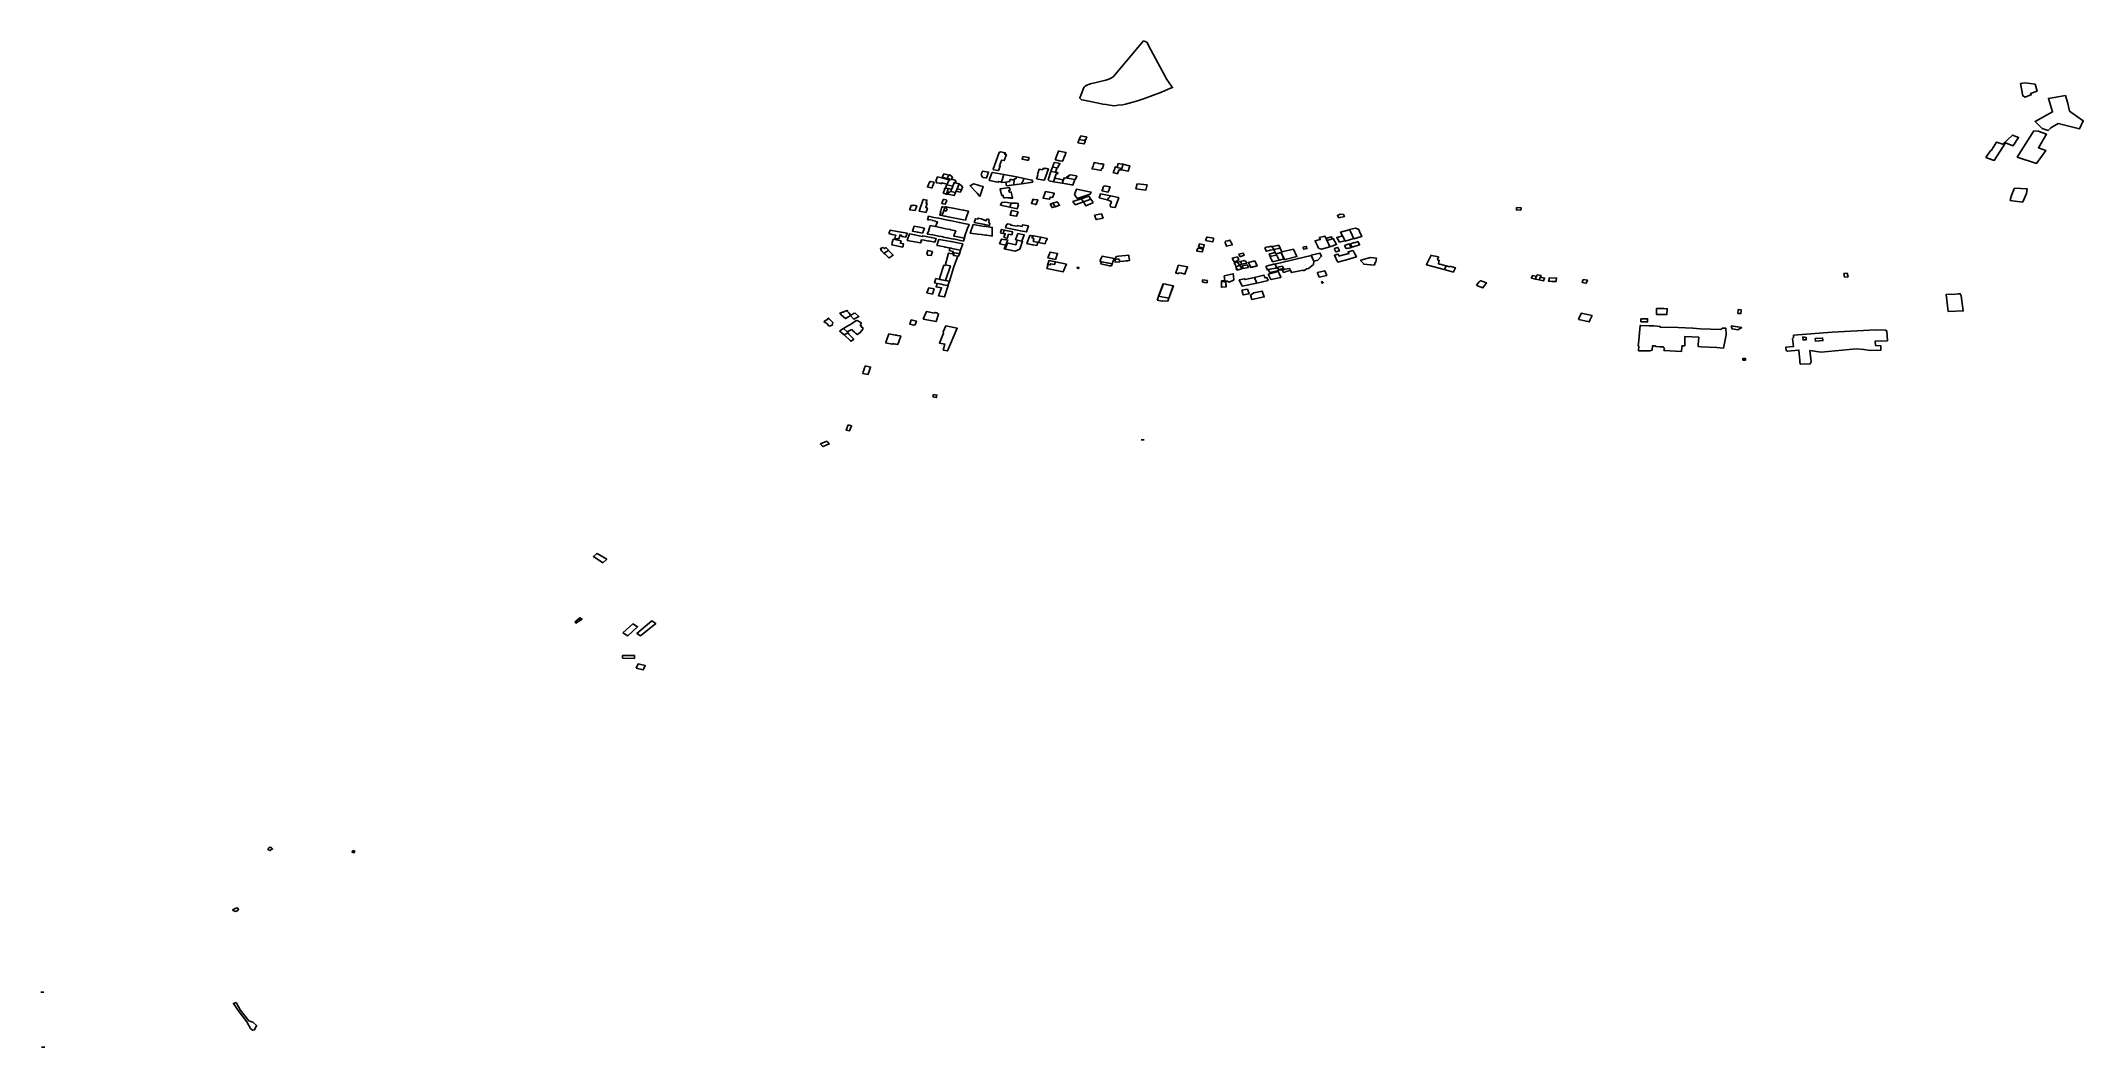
# Model space of a CAD drawing. Header units: inches. Extents: x 131.83 to 131.943, y 43.072 to 43.127.
import ezdxf

# ---------------------------------------------------------------- set-up
doc = ezdxf.new("R2010")
doc.units = ezdxf.units.IN
doc.header["$MEASUREMENT"] = 0

msp = doc.modelspace()

# ---------------------------------------------------------------- linework, layer by layer
for points in [[(131.88797, 43.12472), (131.88793, 43.12466), (131.88791, 43.12462), (131.88778, 43.12427), (131.88776, 43.12422), (131.88773, 43.12414), (131.88773, 43.12412), (131.88782, 43.12403), (131.88794, 43.12401), (131.88876, 43.12384), (131.88899, 43.12379), (131.88917, 43.12376), (131.88938, 43.12373), (131.88951, 43.12371), (131.88966, 43.1237), (131.88982, 43.12372), (131.89007, 43.12375), (131.89024, 43.12379), (131.89044, 43.12384), (131.89065, 43.1239), (131.89091, 43.12397), (131.89123, 43.12407), (131.89223, 43.12445), (131.89273, 43.12467), (131.89284, 43.1247), (131.89278, 43.12478), (131.89252, 43.12514), (131.89165, 43.12679), (131.89142, 43.12721), (131.89124, 43.12728), (131.88959, 43.12531), (131.88947, 43.12523), (131.88932, 43.12517), (131.88915, 43.12511), (131.88831, 43.12491), (131.8882, 43.12487), (131.88811, 43.12484), (131.88802, 43.12477), (131.88797, 43.12472)], [(131.88797, 43.12472), (131.88793, 43.12466), (131.88791, 43.12462), (131.88778, 43.12427), (131.88776, 43.12422), (131.88773, 43.12414), (131.88773, 43.12412), (131.88782, 43.12403), (131.88794, 43.12401), (131.88876, 43.12384), (131.88899, 43.12379), (131.88917, 43.12376), (131.88938, 43.12373), (131.88951, 43.12371), (131.88966, 43.1237), (131.88982, 43.12372), (131.89007, 43.12375), (131.89024, 43.12379), (131.89044, 43.12384), (131.89065, 43.1239), (131.89091, 43.12397), (131.89123, 43.12407), (131.89223, 43.12445), (131.89273, 43.12467), (131.89284, 43.1247), (131.89278, 43.12478), (131.89252, 43.12514), (131.89165, 43.12679), (131.89142, 43.12721), (131.89124, 43.12728), (131.88959, 43.12531), (131.88947, 43.12523), (131.88932, 43.12517), (131.88915, 43.12511), (131.88831, 43.12491), (131.8882, 43.12487), (131.88811, 43.12484), (131.88802, 43.12477), (131.88797, 43.12472)], [(131.93967, 43.12492), (131.93992, 43.12496), (131.94047, 43.12488), (131.94058, 43.12451), (131.94022, 43.12438), (131.94027, 43.12431), (131.93993, 43.12418), (131.9398, 43.12424), (131.93967, 43.12492)], [(131.94134, 43.12248), (131.9412, 43.12232), (131.94086, 43.12244), (131.94047, 43.12283), (131.94144, 43.12336), (131.94121, 43.1241), (131.94215, 43.12426), (131.94228, 43.12383), (131.94238, 43.1234), (131.94313, 43.12287), (131.94293, 43.12243), (131.94175, 43.12271), (131.94134, 43.12248)], [(131.88762, 43.12165), (131.88796, 43.12159), (131.88801, 43.12172), (131.88801, 43.12173), (131.88802, 43.12175), (131.88804, 43.12179), (131.88797, 43.12181), (131.88796, 43.12178), (131.88769, 43.12183), (131.88767, 43.12179), (131.88762, 43.12165)], [(131.88762, 43.12165), (131.88796, 43.12159), (131.88801, 43.12172), (131.88801, 43.12173), (131.88802, 43.12175), (131.88804, 43.12179), (131.88797, 43.12181), (131.88796, 43.12178), (131.88769, 43.12183), (131.88767, 43.12179), (131.88762, 43.12165)], [(131.88804, 43.12179), (131.88808, 43.12188), (131.88811, 43.12196), (131.88809, 43.12197), (131.88804, 43.12198), (131.88778, 43.12203), (131.88769, 43.12183), (131.88796, 43.12178), (131.88797, 43.12181), (131.88804, 43.12179)], [(131.88804, 43.12179), (131.88808, 43.12188), (131.88811, 43.12196), (131.88809, 43.12197), (131.88804, 43.12198), (131.88778, 43.12203), (131.88769, 43.12183), (131.88796, 43.12178), (131.88797, 43.12181), (131.88804, 43.12179)], [(131.93776, 43.12084), (131.93799, 43.12119), (131.93807, 43.12125), (131.93835, 43.12169), (131.93869, 43.12157), (131.93922, 43.12208), (131.93956, 43.12195), (131.93952, 43.12189), (131.93931, 43.12158), (131.93925, 43.12149), (131.93884, 43.12164), (131.93822, 43.12068), (131.93776, 43.12084)], [(131.93948, 43.12086), (131.94041, 43.12231), (131.94065, 43.1223), (131.94111, 43.12212), (131.94066, 43.12138), (131.94106, 43.12123), (131.94056, 43.12051), (131.93948, 43.12086)], [(131.88296, 43.12016), (131.88323, 43.12011), (131.88333, 43.12036), (131.88329, 43.12037), (131.88328, 43.12037), (131.88339, 43.12068), (131.8834, 43.12068), (131.88341, 43.12069), (131.88355, 43.12067), (131.88367, 43.121), (131.88357, 43.12102), (131.88359, 43.12107), (131.8836, 43.1211), (131.88334, 43.12115), (131.88327, 43.12112), (131.88294, 43.12019), (131.88296, 43.12016)], [(131.88296, 43.12016), (131.88323, 43.12011), (131.88333, 43.12036), (131.88329, 43.12037), (131.88328, 43.12037), (131.88339, 43.12068), (131.8834, 43.12068), (131.88341, 43.12069), (131.88355, 43.12067), (131.88367, 43.121), (131.88357, 43.12102), (131.88359, 43.12107), (131.8836, 43.1211), (131.88334, 43.12115), (131.88327, 43.12112), (131.88294, 43.12019), (131.88296, 43.12016)], [(131.88454, 43.12074), (131.88481, 43.12069), (131.88486, 43.12068), (131.8849, 43.12078), (131.88492, 43.12083), (131.88487, 43.12084), (131.88458, 43.12089), (131.88458, 43.12088), (131.88453, 43.12074), (131.88454, 43.12074)], [(131.88454, 43.12074), (131.88481, 43.12069), (131.88486, 43.12068), (131.8849, 43.12078), (131.88492, 43.12083), (131.88487, 43.12084), (131.88458, 43.12089), (131.88458, 43.12088), (131.88453, 43.12074), (131.88454, 43.12074)], [(131.88621, 43.1203), (131.88625, 43.1203), (131.88643, 43.12026), (131.88646, 43.12026), (131.88649, 43.12025), (131.8865, 43.12026), (131.88653, 43.12034), (131.88654, 43.12039), (131.88657, 43.12038), (131.88661, 43.12048), (131.88662, 43.12048), (131.88663, 43.12049), (131.88663, 43.12049), (131.88659, 43.1205), (131.88654, 43.12051), (131.88654, 43.12052), (131.88635, 43.12056), (131.88635, 43.12056), (131.88631, 43.12056), (131.88621, 43.1203)], [(131.88621, 43.1203), (131.88625, 43.1203), (131.88643, 43.12026), (131.88646, 43.12026), (131.88649, 43.12025), (131.8865, 43.12026), (131.88653, 43.12034), (131.88654, 43.12039), (131.88657, 43.12038), (131.88661, 43.12048), (131.88662, 43.12048), (131.88663, 43.12049), (131.88663, 43.12049), (131.88659, 43.1205), (131.88654, 43.12051), (131.88654, 43.12052), (131.88635, 43.12056), (131.88635, 43.12056), (131.88631, 43.12056), (131.88621, 43.1203)], [(131.88636, 43.1207), (131.8864, 43.1207), (131.88659, 43.12066), (131.88662, 43.12066), (131.88678, 43.12063), (131.88679, 43.12065), (131.88688, 43.12092), (131.88689, 43.12092), (131.88695, 43.1211), (131.88695, 43.12112), (131.88658, 43.12118), (131.88654, 43.12119), (131.88636, 43.1207)], [(131.88636, 43.1207), (131.8864, 43.1207), (131.88659, 43.12066), (131.88662, 43.12066), (131.88678, 43.12063), (131.88679, 43.12065), (131.88688, 43.12092), (131.88689, 43.12092), (131.88695, 43.1211), (131.88695, 43.12112), (131.88658, 43.12118), (131.88654, 43.12119), (131.88636, 43.1207)], [(131.88839, 43.12021), (131.88862, 43.12017), (131.8889, 43.12012), (131.88892, 43.12019), (131.88894, 43.12024), (131.88898, 43.12023), (131.88903, 43.12042), (131.88904, 43.12047), (131.88896, 43.12048), (131.88896, 43.12047), (131.88892, 43.12048), (131.88888, 43.12048), (131.88888, 43.12049), (131.88876, 43.1205), (131.88873, 43.12051), (131.88874, 43.12052), (131.88859, 43.12055), (131.88851, 43.12056), (131.8885, 43.12054), (131.88849, 43.12049), (131.88847, 43.12044), (131.88845, 43.12036), (131.88842, 43.12029), (131.88839, 43.12021)], [(131.88839, 43.12021), (131.88862, 43.12017), (131.8889, 43.12012), (131.88892, 43.12019), (131.88894, 43.12024), (131.88898, 43.12023), (131.88903, 43.12042), (131.88904, 43.12047), (131.88896, 43.12048), (131.88896, 43.12047), (131.88892, 43.12048), (131.88888, 43.12048), (131.88888, 43.12049), (131.88876, 43.1205), (131.88873, 43.12051), (131.88874, 43.12052), (131.88859, 43.12055), (131.88851, 43.12056), (131.8885, 43.12054), (131.88849, 43.12049), (131.88847, 43.12044), (131.88845, 43.12036), (131.88842, 43.12029), (131.88839, 43.12021)], [(131.88978, 43.1203), (131.88977, 43.12028), (131.89005, 43.12023), (131.89012, 43.12046), (131.89004, 43.12047), (131.88984, 43.1205), (131.88978, 43.1203)], [(131.88978, 43.1203), (131.88977, 43.12028), (131.89005, 43.12023), (131.89012, 43.12046), (131.89004, 43.12047), (131.88984, 43.1205), (131.88978, 43.1203)], [(131.89005, 43.12023), (131.89002, 43.12015), (131.89039, 43.12008), (131.89048, 43.12038), (131.89041, 43.12039), (131.89037, 43.1204), (131.89012, 43.12046), (131.89005, 43.12023)], [(131.89005, 43.12023), (131.89002, 43.12015), (131.89039, 43.12008), (131.89048, 43.12038), (131.89041, 43.12039), (131.89037, 43.1204), (131.89012, 43.12046), (131.89005, 43.12023)], [(131.87943, 43.11952), (131.87931, 43.11921), (131.87934, 43.11921), (131.87936, 43.11921), (131.87937, 43.1192), (131.87952, 43.11917), (131.87956, 43.11916), (131.87958, 43.11923), (131.87967, 43.11947), (131.87947, 43.11951), (131.87943, 43.11952)], [(131.87943, 43.11952), (131.87931, 43.11921), (131.87934, 43.11921), (131.87936, 43.11921), (131.87937, 43.1192), (131.87952, 43.11917), (131.87956, 43.11916), (131.87958, 43.11923), (131.87967, 43.11947), (131.87947, 43.11951), (131.87943, 43.11952)], [(131.87978, 43.11945), (131.87983, 43.11944), (131.87997, 43.11941), (131.87997, 43.11942), (131.8801, 43.11939), (131.88011, 43.11944), (131.88039, 43.11937), (131.8805, 43.1196), (131.87987, 43.11976), (131.87977, 43.11954), (131.87981, 43.11953), (131.87978, 43.11945)], [(131.87978, 43.11945), (131.87983, 43.11944), (131.87997, 43.11941), (131.87997, 43.11942), (131.8801, 43.11939), (131.88011, 43.11944), (131.88039, 43.11937), (131.8805, 43.1196), (131.87987, 43.11976), (131.87977, 43.11954), (131.87981, 43.11953), (131.87978, 43.11945)], [(131.88022, 43.11994), (131.88019, 43.11988), (131.88013, 43.11978), (131.88012, 43.11975), (131.88038, 43.11967), (131.88039, 43.11968), (131.88046, 43.11981), (131.88045, 43.11981), (131.88046, 43.11982), (131.88048, 43.11982), (131.8805, 43.11986), (131.88022, 43.11994)], [(131.88022, 43.11994), (131.88019, 43.11988), (131.88013, 43.11978), (131.88012, 43.11975), (131.88038, 43.11967), (131.88039, 43.11968), (131.88046, 43.11981), (131.88045, 43.11981), (131.88046, 43.11982), (131.88048, 43.11982), (131.8805, 43.11986), (131.88022, 43.11994)], [(131.8803, 43.11915), (131.88064, 43.11908), (131.8807, 43.11922), (131.88071, 43.11925), (131.88037, 43.11933), (131.88036, 43.1193), (131.8803, 43.11915)], [(131.8803, 43.11915), (131.88064, 43.11908), (131.8807, 43.11922), (131.88071, 43.11925), (131.88037, 43.11933), (131.88036, 43.1193), (131.8803, 43.11915)], [(131.88052, 43.11965), (131.88039, 43.11937), (131.88037, 43.11933), (131.88071, 43.11925), (131.88079, 43.11945), (131.88083, 43.11944), (131.88088, 43.11955), (131.88084, 43.11959), (131.88064, 43.11964), (131.88062, 43.11962), (131.88058, 43.11963), (131.88057, 43.11963), (131.88052, 43.11965)], [(131.88052, 43.11965), (131.88039, 43.11937), (131.88037, 43.11933), (131.88071, 43.11925), (131.88079, 43.11945), (131.88083, 43.11944), (131.88088, 43.11955), (131.88084, 43.11959), (131.88064, 43.11964), (131.88062, 43.11962), (131.88058, 43.11963), (131.88057, 43.11963), (131.88052, 43.11965)], [(131.8805, 43.11986), (131.88055, 43.11988), (131.88068, 43.11977), (131.88069, 43.11976), (131.88065, 43.11967), (131.88062, 43.11962), (131.88058, 43.11963), (131.88057, 43.11963), (131.88052, 43.11965), (131.88039, 43.11968), (131.88046, 43.11981), (131.88045, 43.11981), (131.88046, 43.11982), (131.88048, 43.11982), (131.8805, 43.11986)], [(131.8805, 43.11986), (131.88055, 43.11988), (131.88068, 43.11977), (131.88069, 43.11976), (131.88065, 43.11967), (131.88062, 43.11962), (131.88058, 43.11963), (131.88057, 43.11963), (131.88052, 43.11965), (131.88039, 43.11968), (131.88046, 43.11981), (131.88045, 43.11981), (131.88046, 43.11982), (131.88048, 43.11982), (131.8805, 43.11986)], [(131.88059, 43.11896), (131.88085, 43.1189), (131.88094, 43.11911), (131.88106, 43.11938), (131.88079, 43.11945), (131.88071, 43.11925), (131.8807, 43.11922), (131.88064, 43.11908), (131.88059, 43.11896)], [(131.88059, 43.11896), (131.88085, 43.1189), (131.88094, 43.11911), (131.88106, 43.11938), (131.88079, 43.11945), (131.88071, 43.11925), (131.8807, 43.11922), (131.88064, 43.11908), (131.88059, 43.11896)], [(131.88094, 43.11911), (131.88119, 43.11905), (131.88125, 43.1192), (131.88121, 43.11926), (131.88106, 43.11938), (131.88094, 43.11911)], [(131.88094, 43.11911), (131.88119, 43.11905), (131.88125, 43.1192), (131.88121, 43.11926), (131.88106, 43.11938), (131.88094, 43.11911)], [(131.8822, 43.11869), (131.88239, 43.11923), (131.88221, 43.11927), (131.88216, 43.11929), (131.88212, 43.1193), (131.88185, 43.11938), (131.88166, 43.11928), (131.88173, 43.11921), (131.88196, 43.11896), (131.88205, 43.11886), (131.8822, 43.11869)], [(131.8822, 43.11869), (131.88239, 43.11923), (131.88221, 43.11927), (131.88216, 43.11929), (131.88212, 43.1193), (131.88185, 43.11938), (131.88166, 43.11928), (131.88173, 43.11921), (131.88196, 43.11896), (131.88205, 43.11886), (131.8822, 43.11869)], [(131.88253, 43.11972), (131.88257, 43.11971), (131.88268, 43.12003), (131.88235, 43.12009), (131.88234, 43.12006), (131.8823, 43.11996), (131.88229, 43.11993), (131.88228, 43.11991), (131.88233, 43.11976), (131.88239, 43.11974), (131.88253, 43.11972), (131.88253, 43.11972)], [(131.88253, 43.11972), (131.88257, 43.11971), (131.88268, 43.12003), (131.88235, 43.12009), (131.88234, 43.12006), (131.8823, 43.11996), (131.88229, 43.11993), (131.88228, 43.11991), (131.88233, 43.11976), (131.88239, 43.11974), (131.88253, 43.11972), (131.88253, 43.11972)], [(131.88275, 43.11957), (131.88272, 43.11957), (131.88287, 43.11999), (131.88291, 43.12001), (131.88353, 43.1199), (131.88351, 43.11984), (131.88343, 43.11961), (131.88341, 43.11958), (131.88342, 43.11958), (131.88341, 43.11955), (131.8834, 43.11952), (131.88334, 43.1195), (131.88324, 43.11952), (131.88322, 43.11947), (131.88309, 43.11949), (131.88309, 43.1195), (131.883, 43.11952), (131.88292, 43.11953), (131.88284, 43.11955), (131.88275, 43.11957)], [(131.88275, 43.11957), (131.88272, 43.11957), (131.88287, 43.11999), (131.88291, 43.12001), (131.88353, 43.1199), (131.88351, 43.11984), (131.88343, 43.11961), (131.88341, 43.11958), (131.88342, 43.11958), (131.88341, 43.11955), (131.8834, 43.11952), (131.88334, 43.1195), (131.88324, 43.11952), (131.88322, 43.11947), (131.88309, 43.11949), (131.88309, 43.1195), (131.883, 43.11952), (131.88292, 43.11953), (131.88284, 43.11955), (131.88275, 43.11957)], [(131.88364, 43.11948), (131.88342, 43.11945), (131.8834, 43.11952), (131.8834, 43.11952), (131.88341, 43.11955), (131.88342, 43.11958), (131.88341, 43.11958), (131.88343, 43.11961), (131.88351, 43.11984), (131.88353, 43.1199), (131.88422, 43.11976), (131.8842, 43.1197), (131.88418, 43.11965), (131.88412, 43.11966), (131.8841, 43.1196), (131.88405, 43.11961), (131.88402, 43.11961), (131.88402, 43.1196), (131.88394, 43.11962), (131.88388, 43.11963), (131.88384, 43.11951), (131.88364, 43.11948)], [(131.88364, 43.11948), (131.88342, 43.11945), (131.8834, 43.11952), (131.8834, 43.11952), (131.88341, 43.11955), (131.88342, 43.11958), (131.88341, 43.11958), (131.88343, 43.11961), (131.88351, 43.11984), (131.88353, 43.1199), (131.88422, 43.11976), (131.8842, 43.1197), (131.88418, 43.11965), (131.88412, 43.11966), (131.8841, 43.1196), (131.88405, 43.11961), (131.88402, 43.11961), (131.88402, 43.1196), (131.88394, 43.11962), (131.88388, 43.11963), (131.88384, 43.11951), (131.88364, 43.11948)], [(131.88368, 43.11928), (131.88364, 43.11948), (131.88384, 43.11951), (131.88388, 43.11963), (131.88394, 43.11962), (131.88402, 43.1196), (131.88402, 43.11961), (131.88405, 43.11961), (131.8841, 43.1196), (131.8841, 43.11958), (131.88407, 43.11936), (131.88407, 43.11934), (131.88407, 43.11933), (131.88368, 43.11928)], [(131.88368, 43.11928), (131.88364, 43.11948), (131.88384, 43.11951), (131.88388, 43.11963), (131.88394, 43.11962), (131.88402, 43.1196), (131.88402, 43.11961), (131.88405, 43.11961), (131.8841, 43.1196), (131.8841, 43.11958), (131.88407, 43.11936), (131.88407, 43.11934), (131.88407, 43.11933), (131.88368, 43.11928)], [(131.8841, 43.1196), (131.88412, 43.11966), (131.88418, 43.11965), (131.8842, 43.1197), (131.88422, 43.11976), (131.88464, 43.11968), (131.88462, 43.11962), (131.8846, 43.11954), (131.88452, 43.11942), (131.88452, 43.11939), (131.88407, 43.11933), (131.88407, 43.11934), (131.88407, 43.11936), (131.8841, 43.11958), (131.8841, 43.1196)], [(131.8841, 43.1196), (131.88412, 43.11966), (131.88418, 43.11965), (131.8842, 43.1197), (131.88422, 43.11976), (131.88464, 43.11968), (131.88462, 43.11962), (131.8846, 43.11954), (131.88452, 43.11942), (131.88452, 43.11939), (131.88407, 43.11933), (131.88407, 43.11934), (131.88407, 43.11936), (131.8841, 43.11958), (131.8841, 43.1196)], [(131.88452, 43.11942), (131.8846, 43.11954), (131.88462, 43.11962), (131.88464, 43.11968), (131.88498, 43.11961), (131.88509, 43.11959), (131.88512, 43.11948), (131.88501, 43.11946), (131.88452, 43.11939), (131.88452, 43.11942)], [(131.88452, 43.11942), (131.8846, 43.11954), (131.88462, 43.11962), (131.88464, 43.11968), (131.88498, 43.11961), (131.88509, 43.11959), (131.88512, 43.11948), (131.88501, 43.11946), (131.88452, 43.11939), (131.88452, 43.11942)], [(131.88533, 43.11965), (131.88572, 43.11958), (131.88577, 43.1196), (131.88599, 43.12021), (131.88594, 43.12022), (131.88581, 43.12025), (131.8858, 43.12022), (131.88572, 43.12024), (131.8857, 43.1202), (131.88567, 43.12021), (131.88565, 43.12016), (131.88557, 43.12017), (131.88548, 43.12019), (131.8854, 43.11996), (131.88539, 43.11991), (131.88541, 43.11988), (131.88536, 43.11975), (131.88533, 43.11965)], [(131.88533, 43.11965), (131.88572, 43.11958), (131.88577, 43.1196), (131.88599, 43.12021), (131.88594, 43.12022), (131.88581, 43.12025), (131.8858, 43.12022), (131.88572, 43.12024), (131.8857, 43.1202), (131.88567, 43.12021), (131.88565, 43.12016), (131.88557, 43.12017), (131.88548, 43.12019), (131.8854, 43.11996), (131.88539, 43.11991), (131.88541, 43.11988), (131.88536, 43.11975), (131.88533, 43.11965)], [(131.88597, 43.11961), (131.88603, 43.11955), (131.88627, 43.1195), (131.88642, 43.11994), (131.88648, 43.11993), (131.88651, 43.11999), (131.88647, 43.12), (131.88648, 43.12), (131.88644, 43.12001), (131.88636, 43.12003), (131.88634, 43.12003), (131.88617, 43.12006), (131.88617, 43.12007), (131.88613, 43.12007), (131.88597, 43.11961)], [(131.88597, 43.11961), (131.88603, 43.11955), (131.88627, 43.1195), (131.88642, 43.11994), (131.88648, 43.11993), (131.88651, 43.11999), (131.88647, 43.12), (131.88648, 43.12), (131.88644, 43.12001), (131.88636, 43.12003), (131.88634, 43.12003), (131.88617, 43.12006), (131.88617, 43.12007), (131.88613, 43.12007), (131.88597, 43.11961)], [(131.88646, 43.12026), (131.88643, 43.12026), (131.88625, 43.1203), (131.88621, 43.1203), (131.88613, 43.12007), (131.88617, 43.12007), (131.88617, 43.12006), (131.88634, 43.12003), (131.88636, 43.12003), (131.88637, 43.12003), (131.88637, 43.12003), (131.88639, 43.12009), (131.88639, 43.12009), (131.88643, 43.12019), (131.88644, 43.12018), (131.88646, 43.12024), (131.88646, 43.12026)], [(131.88646, 43.12026), (131.88643, 43.12026), (131.88625, 43.1203), (131.88621, 43.1203), (131.88613, 43.12007), (131.88617, 43.12007), (131.88617, 43.12006), (131.88634, 43.12003), (131.88636, 43.12003), (131.88637, 43.12003), (131.88637, 43.12003), (131.88639, 43.12009), (131.88639, 43.12009), (131.88643, 43.12019), (131.88644, 43.12018), (131.88646, 43.12024), (131.88646, 43.12026)], [(131.88627, 43.1195), (131.88675, 43.11942), (131.88681, 43.11961), (131.88679, 43.11961), (131.88661, 43.11964), (131.88634, 43.1197), (131.88627, 43.1195)], [(131.88627, 43.1195), (131.88675, 43.11942), (131.88681, 43.11961), (131.88679, 43.11961), (131.88661, 43.11964), (131.88634, 43.1197), (131.88627, 43.1195)], [(131.88675, 43.11942), (131.88728, 43.11932), (131.88734, 43.11931), (131.88744, 43.11962), (131.88705, 43.11969), (131.88706, 43.11972), (131.88701, 43.11973), (131.88696, 43.11969), (131.88685, 43.11972), (131.88676, 43.11945), (131.88675, 43.11942)], [(131.88675, 43.11942), (131.88728, 43.11932), (131.88734, 43.11931), (131.88744, 43.11962), (131.88705, 43.11969), (131.88706, 43.11972), (131.88701, 43.11973), (131.88696, 43.11969), (131.88685, 43.11972), (131.88676, 43.11945), (131.88675, 43.11942)], [(131.88744, 43.11962), (131.88745, 43.11963), (131.88747, 43.11963), (131.8875, 43.11968), (131.88751, 43.11968), (131.88751, 43.11969), (131.88755, 43.11979), (131.88755, 43.11981), (131.88754, 43.11982), (131.8872, 43.11988), (131.88711, 43.11985), (131.8871, 43.11978), (131.88703, 43.11979), (131.88701, 43.11973), (131.88706, 43.11972), (131.88705, 43.11969), (131.88744, 43.11962)], [(131.88744, 43.11962), (131.88745, 43.11963), (131.88747, 43.11963), (131.8875, 43.11968), (131.88751, 43.11968), (131.88751, 43.11969), (131.88755, 43.11979), (131.88755, 43.11981), (131.88754, 43.11982), (131.8872, 43.11988), (131.88711, 43.11985), (131.8871, 43.11978), (131.88703, 43.11979), (131.88701, 43.11973), (131.88706, 43.11972), (131.88705, 43.11969), (131.88744, 43.11962)], [(131.88893, 43.119), (131.88928, 43.11893), (131.8893, 43.11898), (131.88939, 43.11922), (131.88907, 43.11927), (131.88905, 43.11924), (131.88903, 43.11924), (131.88898, 43.11913), (131.88901, 43.11912), (131.88898, 43.11905), (131.88895, 43.11905), (131.88895, 43.11905), (131.88893, 43.119)], [(131.88893, 43.119), (131.88928, 43.11893), (131.8893, 43.11898), (131.88939, 43.11922), (131.88907, 43.11927), (131.88905, 43.11924), (131.88903, 43.11924), (131.88898, 43.11913), (131.88901, 43.11912), (131.88898, 43.11905), (131.88895, 43.11905), (131.88895, 43.11905), (131.88893, 43.119)], [(131.89005, 43.12023), (131.89002, 43.12015), (131.88993, 43.12016), (131.88987, 43.12014), (131.8898, 43.11994), (131.88957, 43.12), (131.88959, 43.12005), (131.8896, 43.12008), (131.8896, 43.12008), (131.88963, 43.12018), (131.88967, 43.1203), (131.88967, 43.12032), (131.88978, 43.1203), (131.88977, 43.12028), (131.89005, 43.12023)], [(131.89005, 43.12023), (131.89002, 43.12015), (131.88993, 43.12016), (131.88987, 43.12014), (131.8898, 43.11994), (131.88957, 43.12), (131.88959, 43.12005), (131.8896, 43.12008), (131.8896, 43.12008), (131.88963, 43.12018), (131.88967, 43.1203), (131.88967, 43.12032), (131.88978, 43.1203), (131.88977, 43.12028), (131.89005, 43.12023)], [(131.89089, 43.11939), (131.89144, 43.11932), (131.89137, 43.11904), (131.89082, 43.11911), (131.89089, 43.11939)], [(131.89089, 43.11939), (131.89144, 43.11932), (131.89137, 43.11904), (131.89082, 43.11911), (131.89089, 43.11939)], [(131.87863, 43.1179), (131.87832, 43.11795), (131.87833, 43.11798), (131.8784, 43.11818), (131.87843, 43.11818), (131.87851, 43.11818), (131.87852, 43.11821), (131.87863, 43.11819), (131.87872, 43.11817), (131.87863, 43.1179)], [(131.87863, 43.1179), (131.87832, 43.11795), (131.87833, 43.11798), (131.8784, 43.11818), (131.87843, 43.11818), (131.87851, 43.11818), (131.87852, 43.11821), (131.87863, 43.11819), (131.87872, 43.11817), (131.87863, 43.1179)], [(131.87923, 43.11781), (131.87923, 43.1178), (131.87885, 43.11787), (131.87908, 43.11851), (131.8791, 43.11851), (131.87925, 43.11848), (131.87925, 43.11849), (131.87928, 43.11848), (131.87928, 43.11847), (131.87923, 43.11833), (131.87922, 43.11831), (131.87924, 43.11831), (131.87929, 43.1183), (131.87921, 43.11808), (131.87931, 43.11804), (131.87927, 43.11793), (131.87927, 43.11792), (131.87923, 43.11781)], [(131.87923, 43.11781), (131.87923, 43.1178), (131.87885, 43.11787), (131.87908, 43.11851), (131.8791, 43.11851), (131.87925, 43.11848), (131.87925, 43.11849), (131.87928, 43.11848), (131.87928, 43.11847), (131.87923, 43.11833), (131.87922, 43.11831), (131.87924, 43.11831), (131.87929, 43.1183), (131.87921, 43.11808), (131.87931, 43.11804), (131.87927, 43.11793), (131.87927, 43.11792), (131.87923, 43.11781)], [(131.88, 43.11765), (131.88011, 43.11763), (131.88025, 43.1176), (131.88029, 43.1176), (131.88055, 43.11754), (131.88112, 43.11743), (131.8814, 43.11738), (131.88146, 43.11755), (131.88154, 43.11777), (131.88158, 43.11787), (131.8813, 43.11793), (131.88128, 43.11793), (131.88108, 43.11797), (131.88072, 43.11804), (131.88072, 43.11803), (131.88039, 43.1181), (131.88037, 43.11811), (131.88032, 43.11812), (131.88026, 43.1181), (131.88016, 43.11811), (131.88014, 43.11812), (131.88012, 43.11812), (131.88009, 43.11803), (131.88004, 43.11789), (131.88001, 43.11781), (131.88005, 43.1178), (131.88, 43.11767), (131.88, 43.11765)], [(131.88, 43.11765), (131.88, 43.11767), (131.88005, 43.1178), (131.88001, 43.11781), (131.88004, 43.11789), (131.88009, 43.11803), (131.88012, 43.11812), (131.88014, 43.11812), (131.88026, 43.1181), (131.88021, 43.1179), (131.88012, 43.11765), (131.88011, 43.11763), (131.88, 43.11765)], [(131.88, 43.11765), (131.88011, 43.11763), (131.88025, 43.1176), (131.88029, 43.1176), (131.88055, 43.11754), (131.88112, 43.11743), (131.8814, 43.11738), (131.88146, 43.11755), (131.88154, 43.11777), (131.88158, 43.11787), (131.8813, 43.11793), (131.88128, 43.11793), (131.88108, 43.11797), (131.88072, 43.11804), (131.88072, 43.11803), (131.88039, 43.1181), (131.88037, 43.11811), (131.88032, 43.11812), (131.88026, 43.1181), (131.88016, 43.11811), (131.88014, 43.11812), (131.88012, 43.11812), (131.88009, 43.11803), (131.88004, 43.11789), (131.88001, 43.11781), (131.88005, 43.1178), (131.88, 43.11767), (131.88, 43.11765)], [(131.88, 43.11765), (131.88, 43.11767), (131.88005, 43.1178), (131.88001, 43.11781), (131.88004, 43.11789), (131.88009, 43.11803), (131.88012, 43.11812), (131.88014, 43.11812), (131.88026, 43.1181), (131.88021, 43.1179), (131.88012, 43.11765), (131.88011, 43.11763), (131.88, 43.11765)], [(131.88017, 43.11852), (131.8801, 43.1183), (131.88016, 43.11829), (131.88016, 43.11827), (131.88029, 43.11825), (131.88037, 43.11847), (131.88034, 43.11849), (131.88023, 43.11851), (131.88023, 43.11851), (131.88017, 43.11852)], [(131.88017, 43.11852), (131.8801, 43.1183), (131.88016, 43.11829), (131.88016, 43.11827), (131.88029, 43.11825), (131.88037, 43.11847), (131.88034, 43.11849), (131.88023, 43.11851), (131.88023, 43.11851), (131.88017, 43.11852)], [(131.88017, 43.11886), (131.88036, 43.11882), (131.88039, 43.11893), (131.88046, 43.11912), (131.8803, 43.11915), (131.88027, 43.11915), (131.88024, 43.11909), (131.88026, 43.11909), (131.88017, 43.11886)], [(131.88017, 43.11886), (131.88036, 43.11882), (131.88039, 43.11893), (131.88046, 43.11912), (131.8803, 43.11915), (131.88027, 43.11915), (131.88024, 43.11909), (131.88026, 43.11909), (131.88017, 43.11886)], [(131.88021, 43.1179), (131.88035, 43.11788), (131.88039, 43.11798), (131.88035, 43.11799), (131.88039, 43.1181), (131.88037, 43.11811), (131.88032, 43.11812), (131.88026, 43.1181), (131.88021, 43.1179)], [(131.88021, 43.1179), (131.88035, 43.11788), (131.88039, 43.11798), (131.88035, 43.11799), (131.88039, 43.1181), (131.88037, 43.11811), (131.88032, 43.11812), (131.88026, 43.1181), (131.88021, 43.1179)], [(131.88036, 43.11882), (131.88043, 43.11881), (131.88048, 43.11893), (131.88054, 43.11892), (131.88055, 43.11895), (131.88059, 43.11896), (131.88064, 43.11908), (131.88046, 43.11912), (131.88039, 43.11893), (131.88036, 43.11882)], [(131.88036, 43.11882), (131.88043, 43.11881), (131.88048, 43.11893), (131.88054, 43.11892), (131.88055, 43.11895), (131.88059, 43.11896), (131.88064, 43.11908), (131.88046, 43.11912), (131.88039, 43.11893), (131.88036, 43.11882)], [(131.88043, 43.11881), (131.88079, 43.11873), (131.88085, 43.1189), (131.88059, 43.11896), (131.88055, 43.11895), (131.88054, 43.11892), (131.88048, 43.11893), (131.88043, 43.11881)], [(131.88043, 43.11881), (131.88079, 43.11873), (131.88085, 43.1189), (131.88059, 43.11896), (131.88055, 43.11895), (131.88054, 43.11892), (131.88048, 43.11893), (131.88043, 43.11881)], [(131.88089, 43.11898), (131.88112, 43.11892), (131.88113, 43.11894), (131.88119, 43.11905), (131.88119, 43.11905), (131.88094, 43.11911), (131.88089, 43.11898)], [(131.88089, 43.11898), (131.88112, 43.11892), (131.88113, 43.11894), (131.88119, 43.11905), (131.88119, 43.11905), (131.88094, 43.11911), (131.88089, 43.11898)], [(131.88351, 43.11861), (131.88349, 43.11874), (131.88342, 43.11873), (131.88341, 43.11874), (131.88338, 43.11887), (131.88337, 43.11887), (131.88337, 43.11888), (131.88335, 43.11895), (131.88336, 43.11895), (131.88336, 43.11896), (131.88332, 43.11909), (131.88332, 43.1191), (131.88332, 43.1191), (131.88383, 43.11918), (131.88383, 43.11917), (131.88383, 43.11915), (131.88387, 43.11903), (131.8838, 43.11902), (131.8838, 43.11901), (131.88382, 43.11892), (131.88393, 43.11894), (131.88395, 43.11882), (131.88396, 43.11879), (131.88396, 43.11878), (131.88399, 43.11866), (131.884, 43.1186), (131.884, 43.11859), (131.884, 43.11859), (131.88389, 43.11859), (131.88389, 43.1186), (131.88373, 43.1186), (131.88373, 43.11862), (131.88359, 43.11861), (131.88351, 43.11861)], [(131.88351, 43.11861), (131.88349, 43.11874), (131.88342, 43.11873), (131.88341, 43.11874), (131.88338, 43.11887), (131.88337, 43.11887), (131.88337, 43.11888), (131.88335, 43.11895), (131.88336, 43.11895), (131.88336, 43.11896), (131.88332, 43.11909), (131.88332, 43.1191), (131.88332, 43.1191), (131.88383, 43.11918), (131.88383, 43.11917), (131.88383, 43.11915), (131.88387, 43.11903), (131.8838, 43.11902), (131.8838, 43.11901), (131.88382, 43.11892), (131.88393, 43.11894), (131.88395, 43.11882), (131.88396, 43.11879), (131.88396, 43.11878), (131.88399, 43.11866), (131.884, 43.1186), (131.884, 43.11859), (131.884, 43.11859), (131.88389, 43.11859), (131.88389, 43.1186), (131.88373, 43.1186), (131.88373, 43.11862), (131.88359, 43.11861), (131.88351, 43.11861)], [(131.88335, 43.1182), (131.88386, 43.1181), (131.88386, 43.1181), (131.88389, 43.1182), (131.88393, 43.11832), (131.88372, 43.11835), (131.88357, 43.11837), (131.88344, 43.11835), (131.8834, 43.11834), (131.8834, 43.11832), (131.88335, 43.11822), (131.88335, 43.1182)], [(131.88335, 43.1182), (131.88386, 43.1181), (131.88386, 43.1181), (131.88389, 43.1182), (131.88393, 43.11832), (131.88372, 43.11835), (131.88357, 43.11837), (131.88344, 43.11835), (131.8834, 43.11834), (131.8834, 43.11832), (131.88335, 43.11822), (131.88335, 43.1182)], [(131.88393, 43.11832), (131.88389, 43.1182), (131.88386, 43.1181), (131.88386, 43.1181), (131.88426, 43.11801), (131.88433, 43.11823), (131.8843, 43.11824), (131.88432, 43.1183), (131.88422, 43.11832), (131.88393, 43.11832)], [(131.88393, 43.11832), (131.88389, 43.1182), (131.88386, 43.1181), (131.88386, 43.1181), (131.88426, 43.11801), (131.88433, 43.11823), (131.8843, 43.11824), (131.88432, 43.1183), (131.88422, 43.11832), (131.88393, 43.11832)], [(131.88531, 43.11824), (131.88529, 43.11824), (131.88527, 43.11824), (131.88527, 43.11825), (131.88512, 43.11828), (131.88505, 43.1183), (131.88512, 43.11848), (131.8851, 43.11848), (131.88512, 43.11852), (131.88515, 43.11851), (131.88515, 43.11853), (131.88519, 43.11852), (131.88536, 43.1185), (131.8854, 43.1185), (131.88531, 43.11824)], [(131.88531, 43.11824), (131.88529, 43.11824), (131.88527, 43.11824), (131.88527, 43.11825), (131.88512, 43.11828), (131.88505, 43.1183), (131.88512, 43.11848), (131.8851, 43.11848), (131.88512, 43.11852), (131.88515, 43.11851), (131.88515, 43.11853), (131.88519, 43.11852), (131.88536, 43.1185), (131.8854, 43.1185), (131.88531, 43.11824)], [(131.88582, 43.11895), (131.88569, 43.11859), (131.88604, 43.11853), (131.88608, 43.11864), (131.88621, 43.11862), (131.88626, 43.11876), (131.8863, 43.11884), (131.88631, 43.11886), (131.88582, 43.11895)], [(131.88582, 43.11895), (131.88569, 43.11859), (131.88604, 43.11853), (131.88608, 43.11864), (131.88621, 43.11862), (131.88626, 43.11876), (131.8863, 43.11884), (131.88631, 43.11886), (131.88582, 43.11895)], [(131.88609, 43.11826), (131.88623, 43.11831), (131.88626, 43.11826), (131.88634, 43.11815), (131.88636, 43.11811), (131.88622, 43.11807), (131.88621, 43.11806), (131.88609, 43.11826)], [(131.88609, 43.11826), (131.88623, 43.11831), (131.88626, 43.11826), (131.88634, 43.11815), (131.88636, 43.11811), (131.88622, 43.11807), (131.88621, 43.11806), (131.88609, 43.11826)], [(131.88623, 43.11831), (131.88642, 43.11837), (131.88647, 43.11839), (131.8865, 43.11835), (131.88654, 43.11828), (131.88657, 43.11824), (131.8866, 43.1182), (131.88636, 43.11811), (131.88634, 43.11815), (131.88626, 43.11826), (131.88623, 43.11831)], [(131.88623, 43.11831), (131.88642, 43.11837), (131.88647, 43.11839), (131.8865, 43.11835), (131.88654, 43.11828), (131.88657, 43.11824), (131.8866, 43.1182), (131.88636, 43.11811), (131.88634, 43.11815), (131.88626, 43.11826), (131.88623, 43.11831)], [(131.88746, 43.11822), (131.88792, 43.11838), (131.88781, 43.11854), (131.88779, 43.11856), (131.88734, 43.1184), (131.88746, 43.11822)], [(131.88746, 43.11822), (131.88792, 43.11838), (131.88781, 43.11854), (131.88779, 43.11856), (131.88734, 43.1184), (131.88746, 43.11822)], [(131.88742, 43.1188), (131.88753, 43.11908), (131.88834, 43.11893), (131.88829, 43.11882), (131.88758, 43.11857), (131.88742, 43.1188)], [(131.88742, 43.1188), (131.88753, 43.11908), (131.88834, 43.11893), (131.88829, 43.11882), (131.88758, 43.11857), (131.88742, 43.1188)], [(131.88779, 43.11856), (131.88781, 43.11854), (131.88792, 43.11838), (131.88833, 43.11853), (131.88822, 43.1187), (131.88779, 43.11856)], [(131.88779, 43.11856), (131.88781, 43.11854), (131.88792, 43.11838), (131.88833, 43.11853), (131.88822, 43.1187), (131.88779, 43.11856)], [(131.88792, 43.11838), (131.88806, 43.11816), (131.88844, 43.11833), (131.88844, 43.11838), (131.88833, 43.11853), (131.88792, 43.11838)], [(131.88792, 43.11838), (131.88806, 43.11816), (131.88844, 43.11833), (131.88844, 43.11838), (131.88833, 43.11853), (131.88792, 43.11838)], [(131.88941, 43.11872), (131.8894, 43.11869), (131.88932, 43.1186), (131.88924, 43.1185), (131.88879, 43.11861), (131.88886, 43.11883), (131.88941, 43.11872)], [(131.88941, 43.11872), (131.8894, 43.11869), (131.88932, 43.1186), (131.88924, 43.1185), (131.88879, 43.11861), (131.88886, 43.11883), (131.88941, 43.11872)], [(131.88924, 43.1185), (131.88932, 43.1186), (131.8894, 43.11869), (131.88941, 43.11872), (131.88985, 43.11863), (131.88987, 43.11861), (131.88968, 43.11807), (131.88951, 43.1181), (131.88941, 43.11812), (131.8894, 43.1182), (131.88947, 43.1184), (131.88941, 43.11843), (131.88924, 43.1185)], [(131.88924, 43.1185), (131.88932, 43.1186), (131.8894, 43.11869), (131.88941, 43.11872), (131.88985, 43.11863), (131.88987, 43.11861), (131.88968, 43.11807), (131.88951, 43.1181), (131.88941, 43.11812), (131.8894, 43.1182), (131.88947, 43.1184), (131.88941, 43.11843), (131.88924, 43.1185)], [(131.9391, 43.11847), (131.93978, 43.11837), (131.93979, 43.11838), (131.94, 43.11885), (131.94004, 43.1191), (131.93933, 43.11914), (131.93922, 43.11889), (131.93916, 43.11868), (131.93911, 43.11856), (131.9391, 43.11847)], [(131.87857, 43.11704), (131.87878, 43.117), (131.87914, 43.11693), (131.87904, 43.11666), (131.87877, 43.11672), (131.87877, 43.11671), (131.87848, 43.11677), (131.87857, 43.11704)], [(131.87857, 43.11704), (131.87878, 43.117), (131.87914, 43.11693), (131.87904, 43.11666), (131.87877, 43.11672), (131.87877, 43.11671), (131.87848, 43.11677), (131.87857, 43.11704)], [(131.8793, 43.11661), (131.8796, 43.11656), (131.87984, 43.11651), (131.87993, 43.11649), (131.88008, 43.11647), (131.88018, 43.11645), (131.88017, 43.11644), (131.8804, 43.1164), (131.88074, 43.11633), (131.88074, 43.11634), (131.88129, 43.11622), (131.88135, 43.11638), (131.8808, 43.11649), (131.88076, 43.1165), (131.88077, 43.11652), (131.8808, 43.1166), (131.88087, 43.11678), (131.88059, 43.11684), (131.88059, 43.11685), (131.88033, 43.1169), (131.87985, 43.117), (131.87976, 43.11702), (131.87976, 43.11703), (131.87945, 43.11708), (131.87943, 43.11701), (131.87942, 43.11696), (131.87938, 43.11683), (131.87938, 43.11681), (131.8793, 43.11661)], [(131.8793, 43.11661), (131.8796, 43.11656), (131.87984, 43.11651), (131.87993, 43.11649), (131.88008, 43.11647), (131.88018, 43.11645), (131.88017, 43.11644), (131.8804, 43.1164), (131.88074, 43.11633), (131.88074, 43.11634), (131.88129, 43.11622), (131.88135, 43.11638), (131.8808, 43.11649), (131.88076, 43.1165), (131.88077, 43.11652), (131.8808, 43.1166), (131.88087, 43.11678), (131.88059, 43.11684), (131.88059, 43.11685), (131.88033, 43.1169), (131.87985, 43.117), (131.87976, 43.11702), (131.87976, 43.11703), (131.87945, 43.11708), (131.87943, 43.11701), (131.87942, 43.11696), (131.87938, 43.11683), (131.87938, 43.11681), (131.8793, 43.11661)], [(131.87931, 43.11739), (131.87936, 43.11739), (131.87936, 43.11741), (131.87957, 43.11737), (131.87957, 43.11736), (131.8796, 43.11735), (131.87976, 43.11732), (131.87976, 43.11731), (131.87986, 43.11729), (131.87976, 43.11702), (131.87985, 43.117), (131.88033, 43.1169), (131.88059, 43.11685), (131.88059, 43.11684), (131.88087, 43.11678), (131.8808, 43.1166), (131.88077, 43.11652), (131.88076, 43.1165), (131.8808, 43.11649), (131.88135, 43.11638), (131.88138, 43.11646), (131.88135, 43.11646), (131.88153, 43.11699), (131.88156, 43.11699), (131.88161, 43.11714), (131.88133, 43.11719), (131.88106, 43.11725), (131.88106, 43.11725), (131.88056, 43.11735), (131.88057, 43.11736), (131.88054, 43.11736), (131.88054, 43.11735), (131.8805, 43.11736), (131.88009, 43.11744), (131.8801, 43.11745), (131.87993, 43.11748), (131.87966, 43.11753), (131.87937, 43.11759), (131.87931, 43.11739)], [(131.87931, 43.11739), (131.87936, 43.11739), (131.87936, 43.11741), (131.87957, 43.11737), (131.87957, 43.11736), (131.8796, 43.11735), (131.87976, 43.11732), (131.87976, 43.11731), (131.87986, 43.11729), (131.87976, 43.11702), (131.87985, 43.117), (131.88033, 43.1169), (131.88059, 43.11685), (131.88059, 43.11684), (131.88087, 43.11678), (131.8808, 43.1166), (131.88077, 43.11652), (131.88076, 43.1165), (131.8808, 43.11649), (131.88135, 43.11638), (131.88138, 43.11646), (131.88135, 43.11646), (131.88153, 43.11699), (131.88156, 43.11699), (131.88161, 43.11714), (131.88133, 43.11719), (131.88106, 43.11725), (131.88106, 43.11725), (131.88056, 43.11735), (131.88057, 43.11736), (131.88054, 43.11736), (131.88054, 43.11735), (131.8805, 43.11736), (131.88009, 43.11744), (131.8801, 43.11745), (131.87993, 43.11748), (131.87966, 43.11753), (131.87937, 43.11759), (131.87931, 43.11739)], [(131.88288, 43.11682), (131.88289, 43.1165), (131.88281, 43.1165), (131.88257, 43.11654), (131.8825, 43.11656), (131.8825, 43.11654), (131.88229, 43.11658), (131.88229, 43.11659), (131.88208, 43.1166), (131.88167, 43.11665), (131.88184, 43.11713), (131.88244, 43.11702), (131.88245, 43.11705), (131.88289, 43.11697), (131.88288, 43.11682)], [(131.88288, 43.11682), (131.88289, 43.1165), (131.88281, 43.1165), (131.88257, 43.11654), (131.8825, 43.11656), (131.8825, 43.11654), (131.88229, 43.11658), (131.88229, 43.11659), (131.88208, 43.1166), (131.88167, 43.11665), (131.88184, 43.11713), (131.88244, 43.11702), (131.88245, 43.11705), (131.88289, 43.11697), (131.88288, 43.11682)], [(131.88189, 43.11724), (131.88219, 43.11719), (131.88247, 43.11713), (131.88272, 43.11708), (131.88275, 43.11715), (131.88269, 43.11729), (131.88271, 43.11735), (131.88268, 43.11743), (131.88263, 43.11742), (131.88258, 43.11743), (131.88254, 43.11733), (131.88233, 43.11743), (131.88227, 43.11744), (131.88227, 43.11745), (131.88211, 43.11749), (131.88209, 43.11743), (131.88196, 43.11745), (131.88189, 43.11724)], [(131.88189, 43.11724), (131.88219, 43.11719), (131.88247, 43.11713), (131.88272, 43.11708), (131.88275, 43.11715), (131.88269, 43.11729), (131.88271, 43.11735), (131.88268, 43.11743), (131.88263, 43.11742), (131.88258, 43.11743), (131.88254, 43.11733), (131.88233, 43.11743), (131.88227, 43.11744), (131.88227, 43.11745), (131.88211, 43.11749), (131.88209, 43.11743), (131.88196, 43.11745), (131.88189, 43.11724)], [(131.88362, 43.11696), (131.88382, 43.11691), (131.88418, 43.11684), (131.88444, 43.11679), (131.88477, 43.11673), (131.88488, 43.11706), (131.88456, 43.11712), (131.88453, 43.11703), (131.88427, 43.11708), (131.88426, 43.11704), (131.8839, 43.1171), (131.88392, 43.11714), (131.88374, 43.11717), (131.88368, 43.11712), (131.88362, 43.11696)], [(131.88362, 43.11696), (131.88382, 43.11691), (131.88418, 43.11684), (131.88444, 43.11679), (131.88477, 43.11673), (131.88488, 43.11706), (131.88456, 43.11712), (131.88453, 43.11703), (131.88427, 43.11708), (131.88426, 43.11704), (131.8839, 43.1171), (131.88392, 43.11714), (131.88374, 43.11717), (131.88368, 43.11712), (131.88362, 43.11696)], [(131.88431, 43.11784), (131.88424, 43.11765), (131.88423, 43.1176), (131.88421, 43.1176), (131.88421, 43.1176), (131.88387, 43.11766), (131.88395, 43.11789), (131.88396, 43.1179), (131.88396, 43.11791), (131.88431, 43.11784)], [(131.88431, 43.11784), (131.88424, 43.11765), (131.88423, 43.1176), (131.88421, 43.1176), (131.88421, 43.1176), (131.88387, 43.11766), (131.88395, 43.11789), (131.88396, 43.1179), (131.88396, 43.11791), (131.88431, 43.11784)], [(131.88853, 43.11765), (131.88863, 43.11741), (131.88901, 43.11749), (131.88891, 43.11773), (131.88853, 43.11765)], [(131.88853, 43.11765), (131.88863, 43.11741), (131.88901, 43.11749), (131.88891, 43.11773), (131.88853, 43.11765)], [(131.90203, 43.1175), (131.90233, 43.11757), (131.90229, 43.11768), (131.9021, 43.1177), (131.90195, 43.11764), (131.90203, 43.1175)], [(131.90203, 43.1175), (131.90233, 43.11757), (131.90229, 43.11768), (131.9021, 43.1177), (131.90195, 43.11764), (131.90203, 43.1175)], [(131.91184, 43.11808), (131.91183, 43.11794), (131.91207, 43.11792), (131.91209, 43.11806), (131.91184, 43.11808)], [(131.91184, 43.11808), (131.91183, 43.11794), (131.91207, 43.11792), (131.91209, 43.11806), (131.91184, 43.11808)], [(131.8769, 43.11556), (131.87716, 43.1157), (131.87713, 43.11573), (131.87706, 43.11581), (131.87702, 43.11585), (131.877, 43.11584), (131.87692, 43.1158), (131.87688, 43.11584), (131.87686, 43.11587), (131.87671, 43.1158), (131.87676, 43.11575), (131.87673, 43.11573), (131.87679, 43.11566), (131.8769, 43.11556)], [(131.8769, 43.11556), (131.87716, 43.1157), (131.87713, 43.11573), (131.87706, 43.11581), (131.87702, 43.11585), (131.877, 43.11584), (131.87692, 43.1158), (131.87688, 43.11584), (131.87686, 43.11587), (131.87671, 43.1158), (131.87676, 43.11575), (131.87673, 43.11573), (131.87679, 43.11566), (131.8769, 43.11556)], [(131.87718, 43.11663), (131.87735, 43.11659), (131.87757, 43.11654), (131.87755, 43.11651), (131.87754, 43.11651), (131.8775, 43.11637), (131.87772, 43.11634), (131.87778, 43.1165), (131.87779, 43.11656), (131.87787, 43.11654), (131.87786, 43.11652), (131.8779, 43.11651), (131.8779, 43.1165), (131.87789, 43.11648), (131.87812, 43.11644), (131.87819, 43.11665), (131.87785, 43.11671), (131.87764, 43.11675), (131.87725, 43.11682), (131.87718, 43.11663)], [(131.87718, 43.11663), (131.87735, 43.11659), (131.87757, 43.11654), (131.87755, 43.11651), (131.87754, 43.11651), (131.8775, 43.11637), (131.87772, 43.11634), (131.87778, 43.1165), (131.87779, 43.11656), (131.87787, 43.11654), (131.87786, 43.11652), (131.8779, 43.11651), (131.8779, 43.1165), (131.87789, 43.11648), (131.87812, 43.11644), (131.87819, 43.11665), (131.87785, 43.11671), (131.87764, 43.11675), (131.87725, 43.11682), (131.87718, 43.11663)], [(131.87734, 43.11607), (131.87735, 43.11601), (131.87793, 43.11589), (131.87796, 43.11597), (131.87799, 43.11606), (131.87781, 43.1161), (131.87785, 43.11623), (131.87742, 43.11632), (131.87738, 43.11619), (131.87734, 43.11607)], [(131.87734, 43.11607), (131.87735, 43.11601), (131.87793, 43.11589), (131.87796, 43.11597), (131.87799, 43.11606), (131.87781, 43.1161), (131.87785, 43.11623), (131.87742, 43.11632), (131.87738, 43.11619), (131.87734, 43.11607)], [(131.87819, 43.11626), (131.87893, 43.11612), (131.87898, 43.11622), (131.87895, 43.11623), (131.87897, 43.11628), (131.87904, 43.11627), (131.87905, 43.11628), (131.87936, 43.11622), (131.87936, 43.11623), (131.87972, 43.11616), (131.87978, 43.11637), (131.87905, 43.1165), (131.87904, 43.11648), (131.87832, 43.11662), (131.87819, 43.11626)], [(131.87819, 43.11626), (131.87893, 43.11612), (131.87898, 43.11622), (131.87895, 43.11623), (131.87897, 43.11628), (131.87904, 43.11627), (131.87905, 43.11628), (131.87936, 43.11622), (131.87936, 43.11623), (131.87972, 43.11616), (131.87978, 43.11637), (131.87905, 43.1165), (131.87904, 43.11648), (131.87832, 43.11662), (131.87819, 43.11626)], [(131.87982, 43.11597), (131.87984, 43.11597), (131.87986, 43.11597), (131.88004, 43.11594), (131.88025, 43.1159), (131.88025, 43.11589), (131.8803, 43.11588), (131.88049, 43.11584), (131.88055, 43.11583), (131.88052, 43.11573), (131.88051, 43.11569), (131.88057, 43.11568), (131.88073, 43.11565), (131.88071, 43.11559), (131.88068, 43.11552), (131.88077, 43.11551), (131.88074, 43.11543), (131.88076, 43.11543), (131.88078, 43.11543), (131.88099, 43.11539), (131.88102, 43.11538), (131.88107, 43.11552), (131.88114, 43.11572), (131.88126, 43.11606), (131.88061, 43.11619), (131.88037, 43.11624), (131.88017, 43.11627), (131.87994, 43.11631), (131.87982, 43.11597)], [(131.87982, 43.11597), (131.87984, 43.11597), (131.87986, 43.11597), (131.88004, 43.11594), (131.88025, 43.1159), (131.88025, 43.11589), (131.8803, 43.11588), (131.88049, 43.11584), (131.88055, 43.11583), (131.88052, 43.11573), (131.88051, 43.11569), (131.88057, 43.11568), (131.88073, 43.11565), (131.88071, 43.11559), (131.88068, 43.11552), (131.88077, 43.11551), (131.88074, 43.11543), (131.88076, 43.11543), (131.88078, 43.11543), (131.88099, 43.11539), (131.88102, 43.11538), (131.88107, 43.11552), (131.88114, 43.11572), (131.88126, 43.11606), (131.88061, 43.11619), (131.88037, 43.11624), (131.88017, 43.11627), (131.87994, 43.11631), (131.87982, 43.11597)], [(131.88329, 43.11607), (131.88364, 43.116), (131.88368, 43.11612), (131.88374, 43.11627), (131.88361, 43.1163), (131.8836, 43.11629), (131.88339, 43.11633), (131.88329, 43.11607)], [(131.88334, 43.11669), (131.88336, 43.11666), (131.88349, 43.11664), (131.8836, 43.11662), (131.88353, 43.11642), (131.88371, 43.11638), (131.88372, 43.11641), (131.88379, 43.1166), (131.88396, 43.11657), (131.88401, 43.1167), (131.88401, 43.11671), (131.88402, 43.11673), (131.88355, 43.11682), (131.88356, 43.11683), (131.8834, 43.11686), (131.88334, 43.11669)], [(131.88334, 43.11669), (131.88336, 43.11666), (131.88349, 43.11664), (131.8836, 43.11662), (131.88353, 43.11642), (131.88371, 43.11638), (131.88372, 43.11641), (131.88379, 43.1166), (131.88396, 43.11657), (131.88401, 43.1167), (131.88401, 43.11671), (131.88402, 43.11673), (131.88355, 43.11682), (131.88356, 43.11683), (131.8834, 43.11686), (131.88334, 43.11669)], [(131.88349, 43.11664), (131.8836, 43.11662), (131.88353, 43.11642), (131.88371, 43.11638), (131.88373, 43.11642), (131.88379, 43.1166), (131.88396, 43.11657), (131.88401, 43.1167), (131.88401, 43.11671), (131.88402, 43.11673), (131.88355, 43.11682), (131.88349, 43.11664)], [(131.88349, 43.11664), (131.8836, 43.11662), (131.88353, 43.11642), (131.88371, 43.11638), (131.88373, 43.11642), (131.88379, 43.1166), (131.88396, 43.11657), (131.88401, 43.1167), (131.88401, 43.11671), (131.88402, 43.11673), (131.88355, 43.11682), (131.88349, 43.11664)], [(131.88355, 43.11579), (131.88415, 43.11567), (131.8844, 43.11578), (131.88456, 43.11621), (131.88452, 43.11622), (131.88427, 43.11627), (131.88427, 43.11627), (131.88424, 43.11619), (131.88418, 43.11602), (131.88385, 43.11609), (131.88368, 43.11612), (131.88364, 43.116), (131.88355, 43.11579)], [(131.88371, 43.11606), (131.88366, 43.11607), (131.88364, 43.116), (131.88356, 43.11581), (131.88355, 43.11579), (131.88361, 43.11578), (131.88361, 43.1158), (131.88371, 43.11606)], [(131.88361, 43.11578), (131.88415, 43.11567), (131.8844, 43.11578), (131.88456, 43.11621), (131.88452, 43.11622), (131.88427, 43.11627), (131.88427, 43.11627), (131.88424, 43.11619), (131.88418, 43.11602), (131.88385, 43.11609), (131.88373, 43.11611), (131.88371, 43.11606), (131.88361, 43.1158), (131.88361, 43.11578)], [(131.8843, 43.11664), (131.88417, 43.11629), (131.88452, 43.11622), (131.88465, 43.11657), (131.8843, 43.11664)], [(131.8843, 43.11664), (131.88417, 43.11629), (131.88452, 43.11622), (131.88465, 43.11657), (131.8843, 43.11664)], [(131.88516, 43.11651), (131.88502, 43.11653), (131.88497, 43.11652), (131.8848, 43.11608), (131.88485, 43.11607), (131.88487, 43.11607), (131.88511, 43.11602), (131.88514, 43.11602), (131.88535, 43.11598), (131.88541, 43.11615), (131.88515, 43.1162), (131.88516, 43.11625), (131.88518, 43.11629), (131.88518, 43.1163), (131.88515, 43.11631), (131.88518, 43.11638), (131.88508, 43.1164), (131.88511, 43.11648), (131.88512, 43.11649), (131.88515, 43.11648), (131.88516, 43.11651)], [(131.88516, 43.11651), (131.88502, 43.11653), (131.88497, 43.11652), (131.8848, 43.11608), (131.88485, 43.11607), (131.88487, 43.11607), (131.88511, 43.11602), (131.88514, 43.11602), (131.88535, 43.11598), (131.88541, 43.11615), (131.88515, 43.1162), (131.88516, 43.11625), (131.88518, 43.11629), (131.88518, 43.1163), (131.88515, 43.11631), (131.88518, 43.11638), (131.88508, 43.1164), (131.88511, 43.11648), (131.88512, 43.11649), (131.88515, 43.11648), (131.88516, 43.11651)], [(131.88516, 43.11651), (131.88515, 43.11648), (131.88512, 43.11649), (131.88511, 43.11648), (131.88508, 43.1164), (131.88518, 43.11638), (131.88515, 43.11631), (131.88518, 43.1163), (131.88518, 43.11629), (131.88516, 43.11625), (131.88515, 43.1162), (131.88541, 43.11615), (131.88544, 43.11614), (131.88549, 43.11626), (131.88555, 43.1164), (131.88555, 43.11641), (131.88556, 43.11643), (131.88516, 43.11651)], [(131.88516, 43.11651), (131.88515, 43.11648), (131.88512, 43.11649), (131.88511, 43.11648), (131.88508, 43.1164), (131.88518, 43.11638), (131.88515, 43.11631), (131.88518, 43.1163), (131.88518, 43.11629), (131.88516, 43.11625), (131.88515, 43.1162), (131.88541, 43.11615), (131.88544, 43.11614), (131.88549, 43.11626), (131.88555, 43.1164), (131.88555, 43.11641), (131.88556, 43.11643), (131.88516, 43.11651)], [(131.88556, 43.11643), (131.88555, 43.11641), (131.88555, 43.1164), (131.88549, 43.11626), (131.88544, 43.11614), (131.8858, 43.11607), (131.88583, 43.11614), (131.88585, 43.11621), (131.88591, 43.11633), (131.88592, 43.11636), (131.88556, 43.11643)], [(131.88556, 43.11643), (131.88555, 43.11641), (131.88555, 43.1164), (131.88549, 43.11626), (131.88544, 43.11614), (131.8858, 43.11607), (131.88583, 43.11614), (131.88585, 43.11621), (131.88591, 43.11633), (131.88592, 43.11636), (131.88556, 43.11643)], [(131.89427, 43.1159), (131.89433, 43.11606), (131.89459, 43.11602), (131.89456, 43.11584), (131.89427, 43.1159)], [(131.89427, 43.1159), (131.89433, 43.11606), (131.89459, 43.11602), (131.89456, 43.11584), (131.89427, 43.1159)], [(131.89467, 43.11625), (131.89474, 43.11644), (131.89477, 43.11644), (131.89477, 43.11644), (131.89512, 43.11638), (131.89511, 43.11634), (131.8951, 43.11634), (131.89506, 43.11617), (131.89496, 43.11619), (131.89467, 43.11625)], [(131.89467, 43.11625), (131.89474, 43.11644), (131.89477, 43.11644), (131.89477, 43.11644), (131.89512, 43.11638), (131.89511, 43.11634), (131.8951, 43.11634), (131.89506, 43.11617), (131.89496, 43.11619), (131.89467, 43.11625)], [(131.89574, 43.11614), (131.89583, 43.11593), (131.89614, 43.11601), (131.89611, 43.11608), (131.89603, 43.11623), (131.89601, 43.11627), (131.8959, 43.11624), (131.89577, 43.11621), (131.89576, 43.11621), (131.89574, 43.11614)], [(131.89574, 43.11614), (131.89583, 43.11593), (131.89614, 43.11601), (131.89611, 43.11608), (131.89603, 43.11623), (131.89601, 43.11627), (131.8959, 43.11624), (131.89577, 43.11621), (131.89576, 43.11621), (131.89574, 43.11614)], [(131.89794, 43.11586), (131.89802, 43.11566), (131.89811, 43.11568), (131.89818, 43.1157), (131.89823, 43.11571), (131.89843, 43.11575), (131.89844, 43.11576), (131.89841, 43.11582), (131.89839, 43.11582), (131.89838, 43.11584), (131.89837, 43.11587), (131.89835, 43.11592), (131.89835, 43.11592), (131.8983, 43.11591), (131.89829, 43.11593), (131.89824, 43.11592), (131.8981, 43.11589), (131.8981, 43.1159), (131.89803, 43.11588), (131.89794, 43.11586)], [(131.89794, 43.11586), (131.89802, 43.11566), (131.89811, 43.11568), (131.89818, 43.1157), (131.89823, 43.11571), (131.89843, 43.11575), (131.89844, 43.11576), (131.89841, 43.11582), (131.89839, 43.11582), (131.89838, 43.11584), (131.89837, 43.11587), (131.89835, 43.11592), (131.89835, 43.11592), (131.8983, 43.11591), (131.89829, 43.11593), (131.89824, 43.11592), (131.8981, 43.11589), (131.8981, 43.1159), (131.89803, 43.11588), (131.89794, 43.11586)], [(131.89835, 43.11592), (131.89865, 43.11598), (131.89871, 43.11599), (131.89878, 43.11583), (131.89844, 43.11576), (131.89841, 43.11582), (131.89839, 43.11582), (131.89838, 43.11584), (131.89837, 43.11587), (131.89835, 43.11592), (131.89835, 43.11592)], [(131.89835, 43.11592), (131.89865, 43.11598), (131.89871, 43.11599), (131.89881, 43.11577), (131.89885, 43.11568), (131.89887, 43.11562), (131.89888, 43.1156), (131.89884, 43.11559), (131.89865, 43.11553), (131.89857, 43.11551), (131.89851, 43.11558), (131.89849, 43.11562), (131.89849, 43.11563), (131.89846, 43.11571), (131.89844, 43.11576), (131.89841, 43.11582), (131.89839, 43.11582), (131.89838, 43.11584), (131.89837, 43.11587), (131.89835, 43.11592), (131.89835, 43.11592)], [(131.90004, 43.11588), (131.90009, 43.11577), (131.90027, 43.1158), (131.90026, 43.11581), (131.90022, 43.11592), (131.90004, 43.11588)], [(131.90004, 43.11588), (131.90009, 43.11577), (131.90027, 43.1158), (131.90026, 43.11581), (131.90022, 43.11592), (131.90004, 43.11588)], [(131.9009, 43.11582), (131.90099, 43.11579), (131.90106, 43.11578), (131.90152, 43.11591), (131.9019, 43.11603), (131.90172, 43.11636), (131.90167, 43.11635), (131.90136, 43.11626), (131.90135, 43.1163), (131.90134, 43.1163), (131.90132, 43.11636), (131.90126, 43.11649), (131.90096, 43.11642), (131.90095, 43.11642), (131.901, 43.1163), (131.90071, 43.11624), (131.90072, 43.11621), (131.90084, 43.11595), (131.9009, 43.11582)], [(131.9009, 43.11582), (131.90099, 43.11579), (131.90106, 43.11578), (131.90152, 43.11591), (131.90151, 43.11593), (131.90141, 43.11616), (131.90136, 43.11626), (131.90135, 43.1163), (131.90134, 43.1163), (131.90132, 43.11636), (131.90126, 43.11649), (131.90096, 43.11642), (131.90095, 43.11642), (131.901, 43.1163), (131.90071, 43.11624), (131.90072, 43.11621), (131.90084, 43.11595), (131.9009, 43.11582)], [(131.9009, 43.11582), (131.90099, 43.11579), (131.90106, 43.11578), (131.90152, 43.11591), (131.90151, 43.11593), (131.90141, 43.11616), (131.90136, 43.11626), (131.90135, 43.1163), (131.90134, 43.1163), (131.90132, 43.11636), (131.90126, 43.11649), (131.90096, 43.11642), (131.90095, 43.11642), (131.901, 43.1163), (131.90071, 43.11624), (131.90072, 43.11621), (131.90084, 43.11595), (131.9009, 43.11582)], [(131.9009, 43.11582), (131.90099, 43.11579), (131.90106, 43.11578), (131.90152, 43.11591), (131.9019, 43.11603), (131.90172, 43.11636), (131.90167, 43.11635), (131.90164, 43.11641), (131.90162, 43.11645), (131.90142, 43.11639), (131.90132, 43.11636), (131.90126, 43.11649), (131.90096, 43.11642), (131.90095, 43.11642), (131.901, 43.1163), (131.90071, 43.11624), (131.90072, 43.11621), (131.90084, 43.11595), (131.9009, 43.11582)], [(131.90152, 43.11591), (131.9019, 43.11603), (131.90172, 43.11636), (131.90167, 43.11635), (131.90136, 43.11626), (131.90141, 43.11616), (131.90151, 43.11593), (131.90152, 43.11591)], [(131.90152, 43.11591), (131.9019, 43.11603), (131.90172, 43.11636), (131.90167, 43.11635), (131.90136, 43.11626), (131.90141, 43.11616), (131.90151, 43.11593), (131.90152, 43.11591)], [(131.90176, 43.11581), (131.90186, 43.11562), (131.90206, 43.11568), (131.90197, 43.11587), (131.90176, 43.11581)], [(131.90176, 43.11581), (131.90186, 43.11562), (131.90206, 43.11568), (131.90197, 43.11587), (131.90176, 43.11581)], [(131.90206, 43.11615), (131.90213, 43.11617), (131.90235, 43.11623), (131.90237, 43.11624), (131.90223, 43.11651), (131.90199, 43.11644), (131.90191, 43.11642), (131.90206, 43.11615)], [(131.90206, 43.11615), (131.90213, 43.11617), (131.90235, 43.11623), (131.90237, 43.11624), (131.90223, 43.11651), (131.90199, 43.11644), (131.90191, 43.11642), (131.90206, 43.11615)], [(131.90237, 43.11622), (131.90285, 43.11636), (131.9028, 43.11646), (131.90276, 43.11655), (131.90267, 43.11674), (131.90262, 43.11685), (131.9026, 43.11684), (131.90212, 43.11672), (131.90223, 43.11651), (131.90237, 43.11624), (131.90237, 43.11622)], [(131.90237, 43.11622), (131.90285, 43.11636), (131.9028, 43.11646), (131.90276, 43.11655), (131.90267, 43.11674), (131.90262, 43.11685), (131.9026, 43.11684), (131.90212, 43.11672), (131.90223, 43.11651), (131.90237, 43.11624), (131.90237, 43.11622)], [(131.90233, 43.11598), (131.90243, 43.1158), (131.90251, 43.11582), (131.90252, 43.11581), (131.90271, 43.11586), (131.9026, 43.11606), (131.90233, 43.11598)], [(131.90233, 43.11598), (131.90243, 43.1158), (131.90251, 43.11582), (131.90252, 43.11581), (131.90271, 43.11586), (131.9026, 43.11606), (131.90233, 43.11598)], [(131.90286, 43.11634), (131.90328, 43.11647), (131.90329, 43.11647), (131.90316, 43.11675), (131.90312, 43.11685), (131.9031, 43.11687), (131.90295, 43.11693), (131.90262, 43.11685), (131.90267, 43.11674), (131.90276, 43.11655), (131.9028, 43.11646), (131.90285, 43.11636), (131.90286, 43.11634)], [(131.90286, 43.11634), (131.90328, 43.11647), (131.90329, 43.11647), (131.90316, 43.11675), (131.90312, 43.11685), (131.9031, 43.11687), (131.90295, 43.11693), (131.90262, 43.11685), (131.90267, 43.11674), (131.90276, 43.11655), (131.9028, 43.11646), (131.90285, 43.11636), (131.90286, 43.11634)], [(131.90266, 43.11607), (131.90266, 43.11606), (131.90267, 43.11606), (131.90276, 43.11589), (131.90317, 43.11601), (131.90309, 43.11618), (131.90309, 43.11619), (131.90289, 43.11613), (131.90288, 43.11614), (131.90266, 43.11607)], [(131.90266, 43.11607), (131.90266, 43.11606), (131.90267, 43.11606), (131.90276, 43.11589), (131.90317, 43.11601), (131.90309, 43.11618), (131.90309, 43.11619), (131.90289, 43.11613), (131.90288, 43.11614), (131.90266, 43.11607)], [(131.8769, 43.11556), (131.87716, 43.1157), (131.87718, 43.11568), (131.87742, 43.11545), (131.8772, 43.1153), (131.87718, 43.1153), (131.87698, 43.11549), (131.8769, 43.11556)], [(131.8769, 43.11556), (131.87716, 43.1157), (131.87718, 43.11568), (131.87742, 43.11545), (131.8772, 43.1153), (131.87718, 43.1153), (131.87698, 43.11549), (131.8769, 43.11556)], [(131.87958, 43.11564), (131.87932, 43.1157), (131.87927, 43.11554), (131.87932, 43.11544), (131.87951, 43.11542), (131.87958, 43.11564)], [(131.87958, 43.11564), (131.87932, 43.1157), (131.87927, 43.11554), (131.87932, 43.11544), (131.87951, 43.11542), (131.87958, 43.11564)], [(131.88, 43.11409), (131.88052, 43.114), (131.88075, 43.11475), (131.88079, 43.11486), (131.88099, 43.11539), (131.88074, 43.11543), (131.88077, 43.11551), (131.88068, 43.11552), (131.88047, 43.11556), (131.88028, 43.11487), (131.88022, 43.11488), (131.88001, 43.11427), (131.88, 43.11421), (131.88, 43.11417), (131.88, 43.11409)], [(131.88, 43.11409), (131.88052, 43.114), (131.88075, 43.11475), (131.88079, 43.11486), (131.88099, 43.11539), (131.88074, 43.11543), (131.88077, 43.11551), (131.88068, 43.11552), (131.88047, 43.11556), (131.88028, 43.11487), (131.88022, 43.11488), (131.88001, 43.11427), (131.88, 43.11421), (131.88, 43.11417), (131.88, 43.11409)], [(131.88056, 43.11486), (131.88029, 43.11491), (131.88028, 43.11487), (131.88022, 43.11488), (131.88001, 43.11427), (131.88, 43.11421), (131.88, 43.11417), (131.88, 43.11409), (131.88031, 43.11404), (131.88058, 43.11485), (131.88056, 43.11486)], [(131.88056, 43.11486), (131.88029, 43.11491), (131.88028, 43.11487), (131.88022, 43.11488), (131.88001, 43.11427), (131.88, 43.11421), (131.88, 43.11417), (131.88, 43.11409), (131.88031, 43.11404), (131.88058, 43.11485), (131.88056, 43.11486)], [(131.88, 43.11409), (131.88031, 43.11404), (131.88058, 43.11485), (131.88056, 43.11486)], [(131.88, 43.11409), (131.88031, 43.11404), (131.88058, 43.11485), (131.88056, 43.11486)], [(131.88055, 43.11583), (131.88052, 43.11573), (131.88051, 43.11569), (131.88057, 43.11568), (131.88073, 43.11565), (131.88071, 43.11559), (131.88079, 43.11557), (131.88079, 43.11557), (131.88104, 43.11553), (131.88107, 43.11552), (131.88114, 43.11572), (131.88111, 43.11572), (131.88111, 43.11572), (131.88075, 43.11579), (131.88065, 43.11581), (131.88061, 43.11582), (131.88055, 43.11583)], [(131.88055, 43.11583), (131.88052, 43.11573), (131.88051, 43.11569), (131.88057, 43.11568), (131.88073, 43.11565), (131.88071, 43.11559), (131.88079, 43.11557), (131.88079, 43.11557), (131.88104, 43.11553), (131.88107, 43.11552), (131.88114, 43.11572), (131.88111, 43.11572), (131.88111, 43.11572), (131.88075, 43.11579), (131.88065, 43.11581), (131.88061, 43.11582), (131.88055, 43.11583)], [(131.88068, 43.11552), (131.88071, 43.11559), (131.88079, 43.11557), (131.88079, 43.11557), (131.88104, 43.11553), (131.88107, 43.11552), (131.88102, 43.11538), (131.88099, 43.11539), (131.88078, 43.11543), (131.88076, 43.11543), (131.88074, 43.11543), (131.88077, 43.11551), (131.88068, 43.11552)], [(131.88068, 43.11552), (131.88071, 43.11559), (131.88079, 43.11557), (131.88079, 43.11557), (131.88104, 43.11553), (131.88107, 43.11552), (131.88102, 43.11538), (131.88099, 43.11539), (131.88078, 43.11543), (131.88076, 43.11543), (131.88074, 43.11543), (131.88077, 43.11551), (131.88068, 43.11552)], [(131.88596, 43.11489), (131.8859, 43.1147), (131.88681, 43.11452), (131.8869, 43.11475), (131.88698, 43.11495), (131.88602, 43.11514), (131.88594, 43.1149), (131.88596, 43.11489)], [(131.88597, 43.11492), (131.8859, 43.1147), (131.88681, 43.11452), (131.8869, 43.11475), (131.88698, 43.11495), (131.88637, 43.11507), (131.88632, 43.11493), (131.88611, 43.11497), (131.88609, 43.1149), (131.88597, 43.11492)], [(131.88637, 43.11521), (131.88649, 43.11553), (131.88608, 43.11561), (131.88596, 43.11529), (131.88637, 43.11521)], [(131.88637, 43.11521), (131.88649, 43.11553), (131.88608, 43.11561), (131.88596, 43.11529), (131.88637, 43.11521)], [(131.8876, 43.11477), (131.88767, 43.11476), (131.88765, 43.1147), (131.88758, 43.11472), (131.8876, 43.11477)], [(131.8876, 43.11477), (131.88767, 43.11476), (131.88765, 43.1147), (131.88758, 43.11472), (131.8876, 43.11477)], [(131.88884, 43.11515), (131.88886, 43.11515), (131.88884, 43.1151), (131.88951, 43.11496), (131.88962, 43.11525), (131.88895, 43.11538), (131.88884, 43.11515)], [(131.88884, 43.11515), (131.88886, 43.11515), (131.88884, 43.1151), (131.88951, 43.11496), (131.88962, 43.11525), (131.88895, 43.11538), (131.88884, 43.11515)], [(131.88887, 43.11496), (131.88937, 43.11486), (131.88943, 43.11484), (131.88944, 43.11486), (131.88947, 43.11486), (131.88951, 43.11496), (131.88892, 43.11508), (131.88887, 43.11496)], [(131.88887, 43.11496), (131.88937, 43.11486), (131.88943, 43.11484), (131.88944, 43.11486), (131.88947, 43.11486), (131.88951, 43.11496), (131.88892, 43.11508), (131.88887, 43.11496)], [(131.88972, 43.11536), (131.88967, 43.11521), (131.88988, 43.11523), (131.88988, 43.11518), (131.88991, 43.11518), (131.88991, 43.11515), (131.88993, 43.11512), (131.88993, 43.11509), (131.89016, 43.11511), (131.89028, 43.11512), (131.89038, 43.11513), (131.89046, 43.11514), (131.89042, 43.11539), (131.89042, 43.11544), (131.89024, 43.11542), (131.88985, 43.11538), (131.88972, 43.11536)], [(131.88972, 43.11536), (131.88967, 43.11521), (131.88988, 43.11523), (131.88988, 43.11518), (131.88991, 43.11518), (131.88991, 43.11515), (131.88993, 43.11512), (131.88993, 43.11509), (131.89016, 43.11511), (131.89028, 43.11512), (131.89038, 43.11513), (131.89046, 43.11514), (131.89042, 43.11539), (131.89042, 43.11544), (131.89024, 43.11542), (131.88985, 43.11538), (131.88972, 43.11536)], [(131.88967, 43.11521), (131.88968, 43.11505), (131.88993, 43.11507), (131.88993, 43.11512), (131.88991, 43.11515), (131.88991, 43.11518), (131.88988, 43.11518), (131.88988, 43.11523), (131.88967, 43.11521)], [(131.88967, 43.11521), (131.88968, 43.11505), (131.88993, 43.11507), (131.88993, 43.11512), (131.88991, 43.11515), (131.88991, 43.11518), (131.88988, 43.11518), (131.88988, 43.11523), (131.88967, 43.11521)], [(131.89316, 43.11488), (131.89316, 43.11487), (131.89307, 43.11461), (131.89306, 43.1146), (131.89302, 43.11447), (131.89302, 43.11445), (131.89312, 43.11443), (131.89318, 43.11442), (131.8932, 43.11447), (131.89333, 43.11444), (131.89353, 43.1144), (131.89354, 43.11445), (131.89358, 43.11455), (131.89359, 43.11459), (131.89367, 43.11479), (131.89316, 43.11488)], [(131.89425, 43.11582), (131.89424, 43.11582), (131.89419, 43.11569), (131.89419, 43.11567), (131.89448, 43.11562), (131.89453, 43.11578), (131.89425, 43.11582)], [(131.89425, 43.11582), (131.89424, 43.11582), (131.89419, 43.11569), (131.89419, 43.11567), (131.89448, 43.11562), (131.89453, 43.11578), (131.89425, 43.11582)], [(131.89624, 43.11507), (131.89633, 43.1151), (131.8965, 43.11518), (131.89642, 43.11534), (131.89614, 43.11528), (131.89624, 43.11507)], [(131.89624, 43.11507), (131.89633, 43.1151), (131.8965, 43.11518), (131.89642, 43.11534), (131.89614, 43.11528), (131.89624, 43.11507)], [(131.89634, 43.11481), (131.89655, 43.11486), (131.8965, 43.11496), (131.89649, 43.115), (131.89646, 43.11499), (131.89642, 43.11506), (131.89625, 43.11502), (131.89631, 43.11489), (131.89634, 43.11481)], [(131.89634, 43.11481), (131.89655, 43.11486), (131.8965, 43.11496), (131.89649, 43.115), (131.89646, 43.11499), (131.89642, 43.11506), (131.89625, 43.11502), (131.89631, 43.11489), (131.89634, 43.11481)], [(131.8964, 43.11462), (131.89666, 43.11468), (131.89661, 43.11479), (131.89658, 43.11487), (131.89633, 43.11481), (131.8964, 43.11462)], [(131.89643, 43.11463), (131.89666, 43.11468), (131.89661, 43.11479), (131.89658, 43.11487), (131.89634, 43.11481), (131.89643, 43.11463)], [(131.89642, 43.11506), (131.8966, 43.1151), (131.89662, 43.11506), (131.89665, 43.11498), (131.89667, 43.11494), (131.89653, 43.11491), (131.8965, 43.11496), (131.89649, 43.115), (131.89646, 43.115), (131.89642, 43.11506)], [(131.89642, 43.11506), (131.8966, 43.1151), (131.89662, 43.11506), (131.89665, 43.11498), (131.89667, 43.11494), (131.89653, 43.11491), (131.8965, 43.11496), (131.89649, 43.115), (131.89646, 43.115), (131.89642, 43.11506)], [(131.89657, 43.11535), (131.8965, 43.11549), (131.89675, 43.11555), (131.8968, 43.11545), (131.89657, 43.11535)], [(131.89657, 43.11535), (131.8965, 43.11549), (131.89675, 43.11555), (131.8968, 43.11545), (131.89657, 43.11535)], [(131.8966, 43.1151), (131.89675, 43.11512), (131.89682, 43.11514), (131.89691, 43.11508), (131.89694, 43.115), (131.89667, 43.11494), (131.89665, 43.11498), (131.89662, 43.11506), (131.8966, 43.1151)], [(131.8966, 43.1151), (131.89675, 43.11512), (131.89682, 43.11514), (131.89691, 43.11508), (131.89694, 43.115), (131.89667, 43.11494), (131.89665, 43.11498), (131.89662, 43.11506), (131.8966, 43.1151)], [(131.89675, 43.1147), (131.89703, 43.11476), (131.89696, 43.11491), (131.89669, 43.11486), (131.89675, 43.1147)], [(131.89675, 43.1147), (131.89703, 43.11476), (131.89696, 43.11491), (131.89669, 43.11486), (131.89675, 43.1147)], [(131.89715, 43.11478), (131.89751, 43.11486), (131.89738, 43.11512), (131.89703, 43.11504), (131.89715, 43.11478)], [(131.89716, 43.11476), (131.89751, 43.11484), (131.89738, 43.11512), (131.89703, 43.11504), (131.89716, 43.11476)], [(131.89799, 43.11484), (131.89809, 43.11462), (131.89824, 43.11466), (131.89853, 43.11473), (131.89859, 43.11474), (131.8985, 43.11495), (131.89849, 43.11496), (131.89802, 43.11484), (131.89799, 43.11484)], [(131.89799, 43.11484), (131.89809, 43.11462), (131.89824, 43.11466), (131.89853, 43.11473), (131.89859, 43.11474), (131.8985, 43.11495), (131.89849, 43.11496), (131.89802, 43.11484), (131.89799, 43.11484)], [(131.89821, 43.11448), (131.89864, 43.11458), (131.89866, 43.11459), (131.89865, 43.1146), (131.89872, 43.11462), (131.89871, 43.11464), (131.89866, 43.11473), (131.8986, 43.11472), (131.89859, 43.11474), (131.89853, 43.11473), (131.89824, 43.11466), (131.89813, 43.11464), (131.89818, 43.11453), (131.89821, 43.11448)], [(131.89821, 43.11448), (131.89864, 43.11458), (131.89866, 43.11459), (131.89865, 43.1146), (131.89872, 43.11462), (131.89871, 43.11464), (131.89866, 43.11473), (131.8986, 43.11472), (131.89859, 43.11474), (131.89853, 43.11473), (131.89824, 43.11466), (131.89813, 43.11464), (131.89818, 43.11453), (131.89821, 43.11448)], [(131.89836, 43.11508), (131.89873, 43.11516), (131.89861, 43.11542), (131.89859, 43.11545), (131.89857, 43.11551), (131.89851, 43.11558), (131.8983, 43.11554), (131.89818, 43.11551), (131.89823, 43.11537), (131.89826, 43.1153), (131.89829, 43.11523), (131.89829, 43.11523), (131.89836, 43.11508)], [(131.89836, 43.11508), (131.89873, 43.11516), (131.89861, 43.11542), (131.89859, 43.11545), (131.89848, 43.11543), (131.8983, 43.11538), (131.89826, 43.11538), (131.89823, 43.11537), (131.89826, 43.1153), (131.89829, 43.11523), (131.89829, 43.11523), (131.89836, 43.11508)], [(131.8985, 43.11495), (131.89856, 43.11496), (131.90049, 43.11543), (131.90064, 43.11511), (131.90063, 43.11493), (131.90035, 43.11471), (131.90026, 43.11469), (131.90011, 43.1146), (131.90006, 43.11459), (131.90005, 43.11462), (131.89942, 43.11448), (131.8994, 43.11453), (131.89936, 43.11459), (131.8991, 43.11454), (131.8991, 43.11452), (131.89897, 43.11449), (131.89894, 43.11455), (131.89891, 43.11464), (131.89883, 43.11462), (131.89871, 43.11464), (131.89866, 43.11473), (131.8986, 43.11472), (131.89859, 43.11474), (131.8985, 43.11495)], [(131.89873, 43.11516), (131.899, 43.11523), (131.89884, 43.11559), (131.89856, 43.11552), (131.89859, 43.11545), (131.89861, 43.11542), (131.89873, 43.11516)], [(131.89873, 43.11516), (131.899, 43.11523), (131.89884, 43.11559), (131.89865, 43.11553), (131.89857, 43.11551), (131.89859, 43.11545), (131.89861, 43.11542), (131.89873, 43.11516)], [(131.89864, 43.11477), (131.89866, 43.11473), (131.89871, 43.11464), (131.89896, 43.1147), (131.89891, 43.11483), (131.89864, 43.11477)], [(131.89864, 43.11477), (131.89866, 43.11473), (131.89871, 43.11464), (131.89896, 43.1147), (131.89891, 43.11483), (131.89864, 43.11477)], [(131.89901, 43.11519), (131.89907, 43.11521), (131.89964, 43.11535), (131.89971, 43.11536), (131.89969, 43.1154), (131.89952, 43.11577), (131.89887, 43.11562), (131.89888, 43.1156), (131.89884, 43.11559), (131.89901, 43.11519)], [(131.89901, 43.11519), (131.89907, 43.11521), (131.89964, 43.11535), (131.89971, 43.11536), (131.89969, 43.1154), (131.89952, 43.11577), (131.89887, 43.11562), (131.89888, 43.1156), (131.89884, 43.11559), (131.89901, 43.11519)], [(131.90049, 43.11544), (131.90064, 43.11511), (131.90086, 43.11516), (131.90107, 43.11539), (131.90098, 43.11556), (131.90049, 43.11544)], [(131.90049, 43.11544), (131.90064, 43.11511), (131.90086, 43.11516), (131.90107, 43.11539), (131.90098, 43.11556), (131.90049, 43.11544)], [(131.90197, 43.11506), (131.90238, 43.11517), (131.90244, 43.11518), (131.903, 43.11534), (131.90291, 43.11551), (131.90281, 43.11569), (131.90254, 43.11562), (131.90258, 43.11554), (131.90208, 43.1154), (131.90204, 43.11539), (131.90198, 43.1155), (131.90178, 43.11544), (131.90196, 43.11507), (131.90197, 43.11506)], [(131.90197, 43.11506), (131.90238, 43.11517), (131.90244, 43.11518), (131.903, 43.11534), (131.90291, 43.11551), (131.90281, 43.11569), (131.90254, 43.11562), (131.90258, 43.11554), (131.90208, 43.1154), (131.90204, 43.11539), (131.90198, 43.1155), (131.90178, 43.11544), (131.90196, 43.11507), (131.90197, 43.11506)], [(131.90411, 43.11528), (131.90378, 43.11532), (131.90324, 43.11517), (131.90324, 43.11513), (131.9034, 43.11497), (131.90339, 43.11495), (131.90399, 43.11488), (131.904, 43.1149), (131.90403, 43.11504), (131.90406, 43.11505), (131.90411, 43.11528)], [(131.90411, 43.11528), (131.90378, 43.11532), (131.90324, 43.11517), (131.90324, 43.11513), (131.9034, 43.11497), (131.90339, 43.11495), (131.90399, 43.11488), (131.904, 43.1149), (131.90403, 43.11504), (131.90406, 43.11505), (131.90411, 43.11528), (131.90411, 43.11528)], [(131.90752, 43.11532), (131.90752, 43.11534), (131.90744, 43.11536), (131.90715, 43.11543), (131.90712, 43.11544), (131.90686, 43.11493), (131.90687, 43.11491), (131.90785, 43.11465), (131.90788, 43.11469), (131.90793, 43.11481), (131.90796, 43.11485), (131.90753, 43.11496), (131.90755, 43.11507), (131.90756, 43.11516), (131.9075, 43.11517), (131.90748, 43.11523), (131.90752, 43.11532)], [(131.90752, 43.11532), (131.90752, 43.11534), (131.90744, 43.11536), (131.90715, 43.11543), (131.90712, 43.11544), (131.90686, 43.11493), (131.90687, 43.11491), (131.90785, 43.11465), (131.90788, 43.11469), (131.90793, 43.11481), (131.90796, 43.11485), (131.90753, 43.11496), (131.90755, 43.11507), (131.90756, 43.11516), (131.9075, 43.11517), (131.90748, 43.11523), (131.90752, 43.11532)], [(131.90785, 43.11464), (131.90835, 43.11451), (131.90836, 43.11452), (131.90846, 43.11474), (131.90816, 43.11483), (131.90815, 43.1148), (131.90796, 43.11485), (131.90793, 43.11481), (131.90788, 43.11469), (131.90785, 43.11465), (131.90785, 43.11464)], [(131.90785, 43.11464), (131.90835, 43.11451), (131.90836, 43.11452), (131.90846, 43.11474), (131.90816, 43.11483), (131.90815, 43.1148), (131.90796, 43.11485), (131.90793, 43.11481), (131.90788, 43.11469), (131.90785, 43.11465), (131.90785, 43.11464)], [(131.87938, 43.11364), (131.87927, 43.11336), (131.87958, 43.11329), (131.87967, 43.11358), (131.87938, 43.11364)], [(131.87938, 43.11364), (131.87927, 43.11336), (131.87958, 43.11329), (131.87967, 43.11358), (131.87938, 43.11364)], [(131.87977, 43.11415), (131.8797, 43.11391), (131.87985, 43.11388), (131.87985, 43.11387), (131.88006, 43.11383), (131.88019, 43.11381), (131.88043, 43.11376), (131.88052, 43.114), (131.88031, 43.11404), (131.88028, 43.11404), (131.88, 43.11409), (131.87995, 43.11411), (131.87977, 43.11415)], [(131.87977, 43.11415), (131.8797, 43.11391), (131.87985, 43.11388), (131.87985, 43.11387), (131.88006, 43.11383), (131.88019, 43.11381), (131.88043, 43.11376), (131.88052, 43.114), (131.88031, 43.11404), (131.88028, 43.11404), (131.88, 43.11409), (131.87995, 43.11411), (131.87977, 43.11415)], [(131.87985, 43.11387), (131.87978, 43.11369), (131.88009, 43.11363), (131.87992, 43.11319), (131.88024, 43.11313), (131.88046, 43.11376), (131.88042, 43.11376), (131.88019, 43.11381), (131.88006, 43.11383), (131.87985, 43.11387)], [(131.87985, 43.11387), (131.87978, 43.11369), (131.88009, 43.11363), (131.87992, 43.11319), (131.88024, 43.11313), (131.88046, 43.11376), (131.88042, 43.11376), (131.88019, 43.11381), (131.88006, 43.11383), (131.87985, 43.11387)], [(131.892, 43.11295), (131.89227, 43.1129), (131.89228, 43.11292), (131.89258, 43.11289), (131.89288, 43.11374), (131.89253, 43.11382), (131.89247, 43.11384), (131.89234, 43.11385), (131.892, 43.11295)], [(131.89207, 43.11317), (131.89264, 43.11306), (131.89289, 43.11375), (131.89253, 43.11382), (131.89247, 43.11384), (131.89233, 43.11386), (131.89207, 43.11317)], [(131.89448, 43.11396), (131.89461, 43.11393), (131.89475, 43.11392), (131.89476, 43.11399), (131.89477, 43.11405), (131.89452, 43.11408), (131.8945, 43.11403), (131.89448, 43.11396)], [(131.89448, 43.11396), (131.89461, 43.11393), (131.89475, 43.11392), (131.89476, 43.11399), (131.89477, 43.11405), (131.89452, 43.11408), (131.8945, 43.11403), (131.89448, 43.11396)], [(131.89554, 43.11402), (131.89554, 43.11367), (131.8958, 43.11369), (131.89577, 43.11397), (131.89572, 43.11403), (131.89554, 43.11402)], [(131.89554, 43.11398), (131.89554, 43.11367), (131.8958, 43.11369), (131.89578, 43.11398), (131.89554, 43.11398)], [(131.89573, 43.11403), (131.89586, 43.114), (131.89596, 43.11395), (131.89621, 43.11406), (131.89622, 43.11411), (131.89619, 43.11441), (131.8957, 43.11429), (131.89573, 43.11403)], [(131.89573, 43.11403), (131.89586, 43.114), (131.89596, 43.11395), (131.89621, 43.11406), (131.89622, 43.11411), (131.89619, 43.11441), (131.8957, 43.11429), (131.89573, 43.11403)], [(131.89668, 43.11372), (131.89749, 43.1139), (131.89739, 43.11415), (131.89736, 43.11421), (131.89685, 43.11409), (131.89683, 43.11414), (131.89653, 43.11407), (131.89668, 43.11372)], [(131.89668, 43.11372), (131.89749, 43.1139), (131.89739, 43.11415), (131.89736, 43.11421), (131.89685, 43.11409), (131.89683, 43.11414), (131.89653, 43.11407), (131.89668, 43.11372)], [(131.89805, 43.1142), (131.89795, 43.11418), (131.89789, 43.11433), (131.89736, 43.11421), (131.89749, 43.1139), (131.8975, 43.1139), (131.89812, 43.11405), (131.89812, 43.11405), (131.89805, 43.1142)], [(131.89805, 43.1142), (131.89795, 43.11418), (131.89789, 43.11433), (131.89736, 43.11421), (131.89749, 43.1139), (131.8975, 43.1139), (131.89812, 43.11405), (131.89812, 43.11405), (131.89805, 43.1142)], [(131.89813, 43.1144), (131.89827, 43.11409), (131.89883, 43.11421), (131.89882, 43.11424), (131.89881, 43.11427), (131.8988, 43.11426), (131.89873, 43.11442), (131.89868, 43.11454), (131.89866, 43.11453), (131.89813, 43.1144)], [(131.89813, 43.1144), (131.89827, 43.11409), (131.89883, 43.11421), (131.89882, 43.11424), (131.89881, 43.11427), (131.8988, 43.11426), (131.89873, 43.11442), (131.89868, 43.11454), (131.89866, 43.11453), (131.89813, 43.1144)], [(131.89891, 43.11464), (131.89894, 43.11455), (131.89897, 43.11449), (131.8991, 43.11452), (131.8991, 43.11454), (131.89936, 43.11459), (131.89934, 43.11463), (131.8993, 43.11471), (131.89905, 43.11466), (131.89905, 43.11466), (131.899, 43.11465), (131.899, 43.11465), (131.89897, 43.11464), (131.89896, 43.11465), (131.89891, 43.11464)], [(131.89891, 43.11464), (131.89894, 43.11455), (131.89897, 43.11449), (131.8991, 43.11452), (131.8991, 43.11454), (131.89936, 43.11459), (131.89934, 43.11463), (131.8993, 43.11471), (131.89905, 43.11466), (131.89905, 43.11466), (131.899, 43.11465), (131.899, 43.11465), (131.89897, 43.11464), (131.89896, 43.11465), (131.89891, 43.11464)], [(131.90084, 43.11448), (131.90125, 43.11458), (131.90136, 43.11432), (131.90094, 43.11423), (131.9009, 43.11431), (131.90086, 43.11441), (131.90085, 43.11445), (131.90084, 43.11448)], [(131.90084, 43.11448), (131.90125, 43.11458), (131.90136, 43.11432), (131.90094, 43.11423), (131.9009, 43.11431), (131.90086, 43.11441), (131.90085, 43.11445), (131.90084, 43.11448)], [(131.90105, 43.11394), (131.9011, 43.11389), (131.90116, 43.11393), (131.90111, 43.11398), (131.90105, 43.11394)], [(131.90105, 43.11394), (131.9011, 43.11389), (131.90116, 43.11393), (131.90111, 43.11398), (131.90105, 43.11394)], [(131.90962, 43.11379), (131.90969, 43.11375), (131.90998, 43.11363), (131.91018, 43.11391), (131.90987, 43.11403), (131.90985, 43.11404), (131.90978, 43.11396), (131.90962, 43.11379)], [(131.90962, 43.11379), (131.90969, 43.11375), (131.90998, 43.11363), (131.91018, 43.11391), (131.90987, 43.11403), (131.90985, 43.11404), (131.90978, 43.11396), (131.90962, 43.11379)], [(131.91272, 43.11432), (131.91266, 43.11418), (131.91266, 43.11417), (131.91288, 43.11412), (131.91288, 43.11413), (131.91293, 43.11424), (131.91294, 43.11426), (131.91272, 43.11432)], [(131.91272, 43.11432), (131.91266, 43.11418), (131.91266, 43.11417), (131.91288, 43.11412), (131.91288, 43.11413), (131.91293, 43.11424), (131.91294, 43.11426), (131.91272, 43.11432)], [(131.91288, 43.11412), (131.91309, 43.11407), (131.91313, 43.11415), (131.91312, 43.11415), (131.91319, 43.11431), (131.91298, 43.11435), (131.91296, 43.11431), (131.91294, 43.11426), (131.91293, 43.11424), (131.91288, 43.11413), (131.91288, 43.11412)], [(131.91288, 43.11412), (131.91309, 43.11407), (131.91313, 43.11415), (131.91312, 43.11415), (131.91319, 43.11431), (131.91298, 43.11435), (131.91296, 43.11431), (131.91294, 43.11426), (131.91293, 43.11424), (131.91288, 43.11413), (131.91288, 43.11412)], [(131.91309, 43.11407), (131.91333, 43.11402), (131.91339, 43.11417), (131.91315, 43.11422), (131.91312, 43.11415), (131.91313, 43.11415), (131.91309, 43.11407)], [(131.91309, 43.11407), (131.91333, 43.11402), (131.91339, 43.11417), (131.91315, 43.11422), (131.91312, 43.11415), (131.91313, 43.11415), (131.91309, 43.11407)], [(131.91379, 43.11398), (131.91361, 43.114), (131.91364, 43.1141), (131.91364, 43.11413), (131.91366, 43.11419), (131.91405, 43.11417), (131.91403, 43.11405), (131.91401, 43.11398), (131.91398, 43.11398), (131.91392, 43.11398), (131.91379, 43.11398)], [(131.91379, 43.11398), (131.91361, 43.114), (131.91364, 43.1141), (131.91364, 43.11413), (131.91366, 43.11419), (131.91405, 43.11417), (131.91403, 43.11405), (131.91401, 43.11398), (131.91398, 43.11398), (131.91392, 43.11398), (131.91379, 43.11398)], [(131.91552, 43.1141), (131.91547, 43.11393), (131.91569, 43.11389), (131.91575, 43.11406), (131.91552, 43.1141)], [(131.91552, 43.1141), (131.91547, 43.11393), (131.91569, 43.11389), (131.91575, 43.11406), (131.91552, 43.1141)], [(131.92991, 43.11443), (131.92995, 43.11423), (131.93015, 43.11425), (131.93009, 43.11444), (131.92991, 43.11443)], [(131.92991, 43.11443), (131.92995, 43.11423), (131.93015, 43.11425), (131.93009, 43.11444), (131.92991, 43.11443)], [(131.89666, 43.1135), (131.89675, 43.11324), (131.89707, 43.1133), (131.89698, 43.11356), (131.89666, 43.1135)], [(131.89666, 43.1135), (131.89675, 43.11324), (131.89707, 43.1133), (131.89698, 43.11356), (131.89666, 43.1135)], [(131.89722, 43.113), (131.89791, 43.11313), (131.89779, 43.11346), (131.89734, 43.11336), (131.89715, 43.11323), (131.89722, 43.113)], [(131.89722, 43.113), (131.89791, 43.11313), (131.89779, 43.11346), (131.89734, 43.11336), (131.89715, 43.11323), (131.89722, 43.113)], [(131.91956, 43.1125), (131.91956, 43.11217), (131.92013, 43.11216), (131.92016, 43.11248), (131.92014, 43.11248), (131.91996, 43.11249), (131.91996, 43.1125), (131.91961, 43.1125), (131.91956, 43.1125)], [(131.91956, 43.1125), (131.91956, 43.11217), (131.92013, 43.11216), (131.92016, 43.11248), (131.92014, 43.11248), (131.91996, 43.11249), (131.91996, 43.1125), (131.91961, 43.1125), (131.91956, 43.1125)], [(131.93568, 43.11232), (131.93651, 43.11236), (131.93639, 43.1132), (131.93634, 43.11331), (131.93622, 43.11331), (131.93607, 43.11329), (131.93556, 43.11326), (131.93568, 43.11232)], [(131.93568, 43.11232), (131.93651, 43.11236), (131.93639, 43.1132), (131.93634, 43.11331), (131.93622, 43.11331), (131.93607, 43.11329), (131.93556, 43.11326), (131.93568, 43.11232)], [(131.8739, 43.11151), (131.87387, 43.11154), (131.87376, 43.11166), (131.87369, 43.1117), (131.87366, 43.11172), (131.8736, 43.11175), (131.87362, 43.1118), (131.87381, 43.1119), (131.87379, 43.11193), (131.87385, 43.11196), (131.87408, 43.11172), (131.87405, 43.11157), (131.8739, 43.11151)], [(131.8739, 43.11151), (131.87387, 43.11154), (131.87376, 43.11166), (131.87369, 43.1117), (131.87366, 43.11172), (131.8736, 43.11175), (131.87362, 43.1118), (131.87381, 43.1119), (131.87379, 43.11193), (131.87385, 43.11196), (131.87408, 43.11172), (131.87405, 43.11157), (131.8739, 43.11151)], [(131.87508, 43.11213), (131.8751, 43.11214), (131.87518, 43.11219), (131.87525, 43.11223), (131.87534, 43.11222), (131.8755, 43.11207), (131.87552, 43.11205), (131.87525, 43.1119), (131.87523, 43.11192), (131.87506, 43.1121), (131.87494, 43.11203), (131.87478, 43.11194), (131.87457, 43.11213), (131.87447, 43.11223), (131.87452, 43.11225), (131.87455, 43.11226), (131.87461, 43.11229), (131.87466, 43.1123), (131.87477, 43.11234), (131.87487, 43.11239), (131.87489, 43.11236), (131.8749, 43.11237), (131.8749, 43.11232), (131.87496, 43.11225), (131.87508, 43.11213)], [(131.87508, 43.11213), (131.8751, 43.11214), (131.87518, 43.11219), (131.87525, 43.11223), (131.87534, 43.11222), (131.8755, 43.11207), (131.87552, 43.11205), (131.87525, 43.1119), (131.87523, 43.11192), (131.87506, 43.1121), (131.87494, 43.11203), (131.87478, 43.11194), (131.87457, 43.11213), (131.87447, 43.11223), (131.87452, 43.11225), (131.87455, 43.11226), (131.87461, 43.11229), (131.87466, 43.1123), (131.87477, 43.11234), (131.87487, 43.11239), (131.87489, 43.11236), (131.8749, 43.11237), (131.8749, 43.11232), (131.87496, 43.11225), (131.87508, 43.11213)], [(131.87512, 43.11134), (131.87516, 43.11131), (131.87515, 43.1113), (131.87527, 43.11119), (131.87536, 43.11112), (131.87544, 43.11106), (131.87545, 43.11105), (131.8756, 43.11116), (131.87574, 43.11135), (131.87573, 43.11145), (131.87565, 43.11147), (131.87567, 43.11153), (131.8756, 43.11155), (131.87566, 43.1117), (131.87566, 43.11171), (131.87563, 43.11171), (131.87562, 43.11172), (131.87543, 43.11183), (131.87542, 43.11184), (131.87536, 43.11182), (131.87505, 43.11161), (131.87491, 43.11153), (131.87468, 43.11139), (131.87447, 43.11126), (131.87451, 43.1112), (131.8747, 43.11103), (131.87506, 43.1107), (131.87509, 43.11069), (131.87524, 43.1108), (131.87521, 43.11083), (131.87496, 43.11107), (131.87492, 43.11115), (131.87488, 43.11121), (131.8751, 43.11132), (131.87512, 43.11134)], [(131.87512, 43.11134), (131.87516, 43.11131), (131.87515, 43.1113), (131.87527, 43.11119), (131.87536, 43.11112), (131.87544, 43.11106), (131.87545, 43.11105), (131.8756, 43.11116), (131.87574, 43.11135), (131.87573, 43.11145), (131.87565, 43.11147), (131.87567, 43.11153), (131.8756, 43.11155), (131.87566, 43.1117), (131.87566, 43.11171), (131.87563, 43.11171), (131.87562, 43.11172), (131.87543, 43.11183), (131.87542, 43.11184), (131.87536, 43.11182), (131.87505, 43.11161), (131.87491, 43.11153), (131.87468, 43.11139), (131.87447, 43.11126), (131.87451, 43.1112), (131.8747, 43.11103), (131.87506, 43.1107), (131.87509, 43.11069), (131.87524, 43.1108), (131.87521, 43.11083), (131.87496, 43.11107), (131.87492, 43.11115), (131.87488, 43.11121), (131.8751, 43.11132), (131.87512, 43.11134)], [(131.87468, 43.11139), (131.87447, 43.11126), (131.87451, 43.1112), (131.8747, 43.11103), (131.87492, 43.11115), (131.87488, 43.11121), (131.87468, 43.11139)], [(131.87468, 43.11139), (131.87447, 43.11126), (131.87451, 43.1112), (131.8747, 43.11103), (131.87492, 43.11115), (131.87488, 43.11121), (131.87468, 43.11139)], [(131.87468, 43.11139), (131.87491, 43.11153)], [(131.87468, 43.11139), (131.87491, 43.11153)], [(131.87841, 43.11186), (131.87833, 43.11163), (131.87855, 43.11157), (131.87863, 43.1116), (131.8787, 43.1118), (131.87841, 43.11186)], [(131.87841, 43.11186), (131.87833, 43.11163), (131.87855, 43.11157), (131.87863, 43.1116), (131.8787, 43.1118), (131.87841, 43.11186)], [(131.87908, 43.1119), (131.87978, 43.11177), (131.87992, 43.11219), (131.87982, 43.11226), (131.87974, 43.11227), (131.87971, 43.11228), (131.87969, 43.11224), (131.87925, 43.11232), (131.87908, 43.1119)], [(131.87908, 43.1119), (131.87978, 43.11177), (131.87992, 43.11219), (131.87982, 43.11226), (131.87974, 43.11227), (131.87971, 43.11228), (131.87969, 43.11224), (131.87925, 43.11232), (131.87908, 43.1119)], [(131.88032, 43.11153), (131.88018, 43.1112), (131.8802, 43.11113), (131.87997, 43.11058), (131.88027, 43.11053), (131.88018, 43.1102), (131.88042, 43.11015), (131.88095, 43.1114), (131.88032, 43.11153)], [(131.91526, 43.11189), (131.91561, 43.11181), (131.91585, 43.11175), (131.91591, 43.11188), (131.91601, 43.1121), (131.9154, 43.11223), (131.9154, 43.11222), (131.9153, 43.11198), (131.91527, 43.11195), (131.91526, 43.11189)], [(131.91526, 43.11189), (131.91561, 43.11181), (131.91585, 43.11175), (131.91591, 43.11188), (131.91601, 43.1121), (131.9154, 43.11223), (131.9154, 43.11222), (131.9153, 43.11198), (131.91527, 43.11195), (131.91526, 43.11189)], [(131.9187, 43.11155), (131.91917, 43.11154), (131.91942, 43.11153), (131.91977, 43.1115), (131.91976, 43.11147), (131.92077, 43.11144), (131.92158, 43.1114), (131.92197, 43.11137), (131.92312, 43.11133), (131.92321, 43.11141), (131.92339, 43.1114), (131.9234, 43.1114), (131.92342, 43.11107), (131.92341, 43.11103), (131.92326, 43.11031), (131.92325, 43.11031), (131.9229, 43.11033), (131.92203, 43.11038), (131.92187, 43.11039), (131.92187, 43.11051), (131.92188, 43.11068), (131.9219, 43.11091), (131.92114, 43.11095), (131.92113, 43.11055), (131.92113, 43.11044), (131.92098, 43.11044), (131.92096, 43.11035), (131.92094, 43.11011), (131.91998, 43.11017), (131.92, 43.11031), (131.91996, 43.11035), (131.91992, 43.11037), (131.91975, 43.11038), (131.91954, 43.1104), (131.91948, 43.11044), (131.91935, 43.11044), (131.91932, 43.1102), (131.91919, 43.11016), (131.91858, 43.11016), (131.9186, 43.11041), (131.91856, 43.11042), (131.91859, 43.11074), (131.91866, 43.11155), (131.9187, 43.11155)], [(131.91871, 43.11193), (131.91907, 43.11193), (131.91907, 43.11191), (131.91907, 43.11186), (131.91907, 43.11175), (131.91871, 43.11176), (131.91871, 43.11188), (131.91871, 43.11193)], [(131.91871, 43.11193), (131.91907, 43.11193), (131.91907, 43.11191), (131.91907, 43.11186), (131.91907, 43.11175), (131.91871, 43.11176), (131.91871, 43.11188), (131.91871, 43.11193)], [(131.92369, 43.11154), (131.92374, 43.11137), (131.92405, 43.11132), (131.92427, 43.11145), (131.92369, 43.11154)], [(131.92406, 43.11222), (131.92423, 43.11221), (131.92425, 43.11242), (131.92408, 43.11243), (131.92406, 43.11222)], [(131.92406, 43.11222), (131.92423, 43.11221), (131.92425, 43.11242), (131.92408, 43.11243), (131.92406, 43.11222)], [(131.8747, 43.11103), (131.87506, 43.1107), (131.87509, 43.11069), (131.87524, 43.1108), (131.87521, 43.11083), (131.87496, 43.11107), (131.87492, 43.11115), (131.8747, 43.11103)], [(131.8747, 43.11103), (131.87506, 43.1107), (131.87509, 43.11069), (131.87524, 43.1108), (131.87521, 43.11083), (131.87496, 43.11107), (131.87492, 43.11115), (131.8747, 43.11103)], [(131.87768, 43.11051), (131.87765, 43.11051), (131.87757, 43.11053), (131.87756, 43.11052), (131.87743, 43.11055), (131.87738, 43.11056), (131.87736, 43.11052), (131.877, 43.11059), (131.87701, 43.11063), (131.87705, 43.11072), (131.87718, 43.11109), (131.87718, 43.11109), (131.87754, 43.11102), (131.87755, 43.11103), (131.87765, 43.11101), (131.87781, 43.11098), (131.87783, 43.11097), (131.87768, 43.11051)], [(131.87768, 43.11051), (131.87765, 43.11051), (131.87757, 43.11053), (131.87756, 43.11052), (131.87743, 43.11055), (131.87738, 43.11056), (131.87736, 43.11052), (131.877, 43.11059), (131.87701, 43.11063), (131.87705, 43.11072), (131.87718, 43.11109), (131.87718, 43.11109), (131.87754, 43.11102), (131.87755, 43.11103), (131.87765, 43.11101), (131.87781, 43.11098), (131.87783, 43.11097), (131.87768, 43.11051)], [(131.92713, 43.11102), (131.92714, 43.11089), (131.92707, 43.11083), (131.92713, 43.11039), (131.9267, 43.11035), (131.92673, 43.11017), (131.92681, 43.11014), (131.92743, 43.1102), (131.92748, 43.10962), (131.92749, 43.10953), (131.92751, 43.10941), (131.92806, 43.10944), (131.92811, 43.10954), (131.92804, 43.11017), (131.92866, 43.11008), (131.9306, 43.11027), (131.93102, 43.11023), (131.93137, 43.11017), (131.93195, 43.11019), (131.93195, 43.11044), (131.93166, 43.11045), (131.93165, 43.11069), (131.93232, 43.11071), (131.93228, 43.11125), (131.93221, 43.1113), (131.93167, 43.11131), (131.92926, 43.11118), (131.92713, 43.11102)], [(131.92713, 43.11102), (131.92714, 43.11089), (131.92707, 43.11083), (131.92713, 43.11039), (131.9267, 43.11035), (131.92673, 43.11017), (131.92681, 43.11014), (131.92743, 43.1102), (131.92748, 43.10962), (131.92749, 43.10953), (131.92751, 43.10941), (131.92806, 43.10944), (131.92811, 43.10954), (131.92804, 43.11017), (131.92866, 43.11008), (131.9306, 43.11027), (131.93102, 43.11023), (131.93137, 43.11017), (131.93195, 43.11019), (131.93195, 43.11044), (131.93166, 43.11045), (131.93165, 43.11069), (131.93232, 43.11071), (131.93228, 43.11125), (131.93221, 43.1113), (131.93167, 43.11131), (131.92926, 43.11118), (131.92713, 43.11102)], [(131.92764, 43.11092), (131.92766, 43.11076), (131.92784, 43.11077), (131.92783, 43.1109), (131.92764, 43.11092)], [(131.92764, 43.11092), (131.92766, 43.11076), (131.92784, 43.11077), (131.92783, 43.1109), (131.92764, 43.11092)], [(131.92832, 43.11083), (131.92834, 43.11069), (131.92876, 43.11072), (131.92874, 43.11086), (131.92832, 43.11083)], [(131.92832, 43.11083), (131.92834, 43.11069), (131.92876, 43.11072), (131.92874, 43.11086), (131.92832, 43.11083)], [(131.87587, 43.10932), (131.87585, 43.10926), (131.87583, 43.10921), (131.87579, 43.10908), (131.87576, 43.109), (131.87573, 43.10891), (131.87604, 43.10885), (131.87604, 43.10886), (131.87617, 43.10926), (131.87587, 43.10932)], [(131.87587, 43.10932), (131.87585, 43.10926), (131.87583, 43.10921), (131.87579, 43.10908), (131.87576, 43.109), (131.87573, 43.10891), (131.87604, 43.10885), (131.87604, 43.10886), (131.87617, 43.10926), (131.87587, 43.10932)], [(131.92434, 43.10964), (131.92449, 43.10964), (131.92448, 43.10974), (131.92434, 43.10974), (131.92434, 43.10964)], [(131.92434, 43.10964), (131.92449, 43.10964), (131.92448, 43.10974), (131.92434, 43.10974), (131.92434, 43.10964)], [(131.8796, 43.10761), (131.87979, 43.10757), (131.87983, 43.10771), (131.87965, 43.10774), (131.8796, 43.10761)], [(131.87492, 43.10607), (131.87481, 43.10578), (131.87501, 43.10574), (131.87512, 43.10602), (131.87492, 43.10607)], [(131.87492, 43.10607), (131.87481, 43.10578), (131.87501, 43.10574), (131.87512, 43.10602), (131.87492, 43.10607)], [(131.8734, 43.10501), (131.87341, 43.105), (131.87352, 43.10488), (131.87354, 43.10486), (131.87388, 43.10501), (131.87387, 43.10503), (131.87381, 43.1051), (131.87377, 43.10515), (131.87376, 43.10516), (131.8734, 43.10501)], [(131.8734, 43.10501), (131.87341, 43.105), (131.87352, 43.10488), (131.87354, 43.10486), (131.87388, 43.10501), (131.87387, 43.10503), (131.87381, 43.1051), (131.87377, 43.10515), (131.87376, 43.10516), (131.8734, 43.10501)], [(131.89128, 43.10523), (131.89111, 43.10523)], [(131.86106, 43.09896), (131.86103, 43.09894), (131.86086, 43.0988), (131.86138, 43.09845), (131.8616, 43.09864), (131.86106, 43.09896)], [(131.86106, 43.09896), (131.86103, 43.09894), (131.86086, 43.0988), (131.86138, 43.09845), (131.8616, 43.09864), (131.86106, 43.09896)], [(131.85983, 43.09516), (131.86012, 43.09541), (131.86024, 43.09533), (131.85989, 43.09511), (131.85983, 43.09516)], [(131.85995, 43.09527), (131.86007, 43.09534), (131.86013, 43.09528), (131.86004, 43.09522), (131.85995, 43.09527)], [(131.86249, 43.09457), (131.86277, 43.09441), (131.8633, 43.09491), (131.86303, 43.09507), (131.86249, 43.09457)], [(131.86249, 43.09457), (131.86277, 43.09441), (131.8633, 43.09491), (131.86303, 43.09507), (131.86249, 43.09457)], [(131.86347, 43.0944), (131.8643, 43.09509), (131.86409, 43.09523), (131.86326, 43.09454), (131.86347, 43.0944)], [(131.86347, 43.0944), (131.8643, 43.09509), (131.86409, 43.09523), (131.86326, 43.09454), (131.86347, 43.0944)], [(131.86247, 43.09317), (131.86313, 43.09316), (131.86313, 43.09333), (131.86247, 43.09333), (131.86247, 43.09317)], [(131.86247, 43.09317), (131.86313, 43.09316), (131.86313, 43.09333), (131.86247, 43.09333), (131.86247, 43.09317)], [(131.86322, 43.09263), (131.86361, 43.09253), (131.86372, 43.09276), (131.86333, 43.09286), (131.86322, 43.09263)], [(131.86322, 43.09263), (131.86361, 43.09253), (131.86372, 43.09276), (131.86333, 43.09286), (131.86322, 43.09263)], [(131.84288, 43.08264), (131.84291, 43.08258), (131.843, 43.08254), (131.84314, 43.08263), (131.84309, 43.0827), (131.84302, 43.08273), (131.84294, 43.08269), (131.84288, 43.08264)], [(131.84757, 43.08254), (131.84768, 43.08251), (131.84764, 43.08242), (131.84753, 43.08245), (131.84757, 43.08254)], [(131.84757, 43.08254), (131.84768, 43.08251), (131.84764, 43.08242), (131.84753, 43.08245), (131.84757, 43.08254)], [(131.84094, 43.07925), (131.84101, 43.0793), (131.84113, 43.07936), (131.84117, 43.07937), (131.84126, 43.07932), (131.84123, 43.07924), (131.8411, 43.07918), (131.84094, 43.07925)], [(131.83052, 43.07471), (131.83035, 43.07471)], [(131.84114, 43.07415), (131.84135, 43.07375), (131.84184, 43.07313), (131.84205, 43.07306), (131.84226, 43.07288), (131.84215, 43.07263), (131.84204, 43.07262), (131.84192, 43.07272), (131.84173, 43.07308), (131.84124, 43.07371), (131.84098, 43.0741), (131.84114, 43.07415)], [(131.83056, 43.07168), (131.83039, 43.07168)]]:
    msp.add_lwpolyline(points)

doc.saveas('drawing.dxf')
